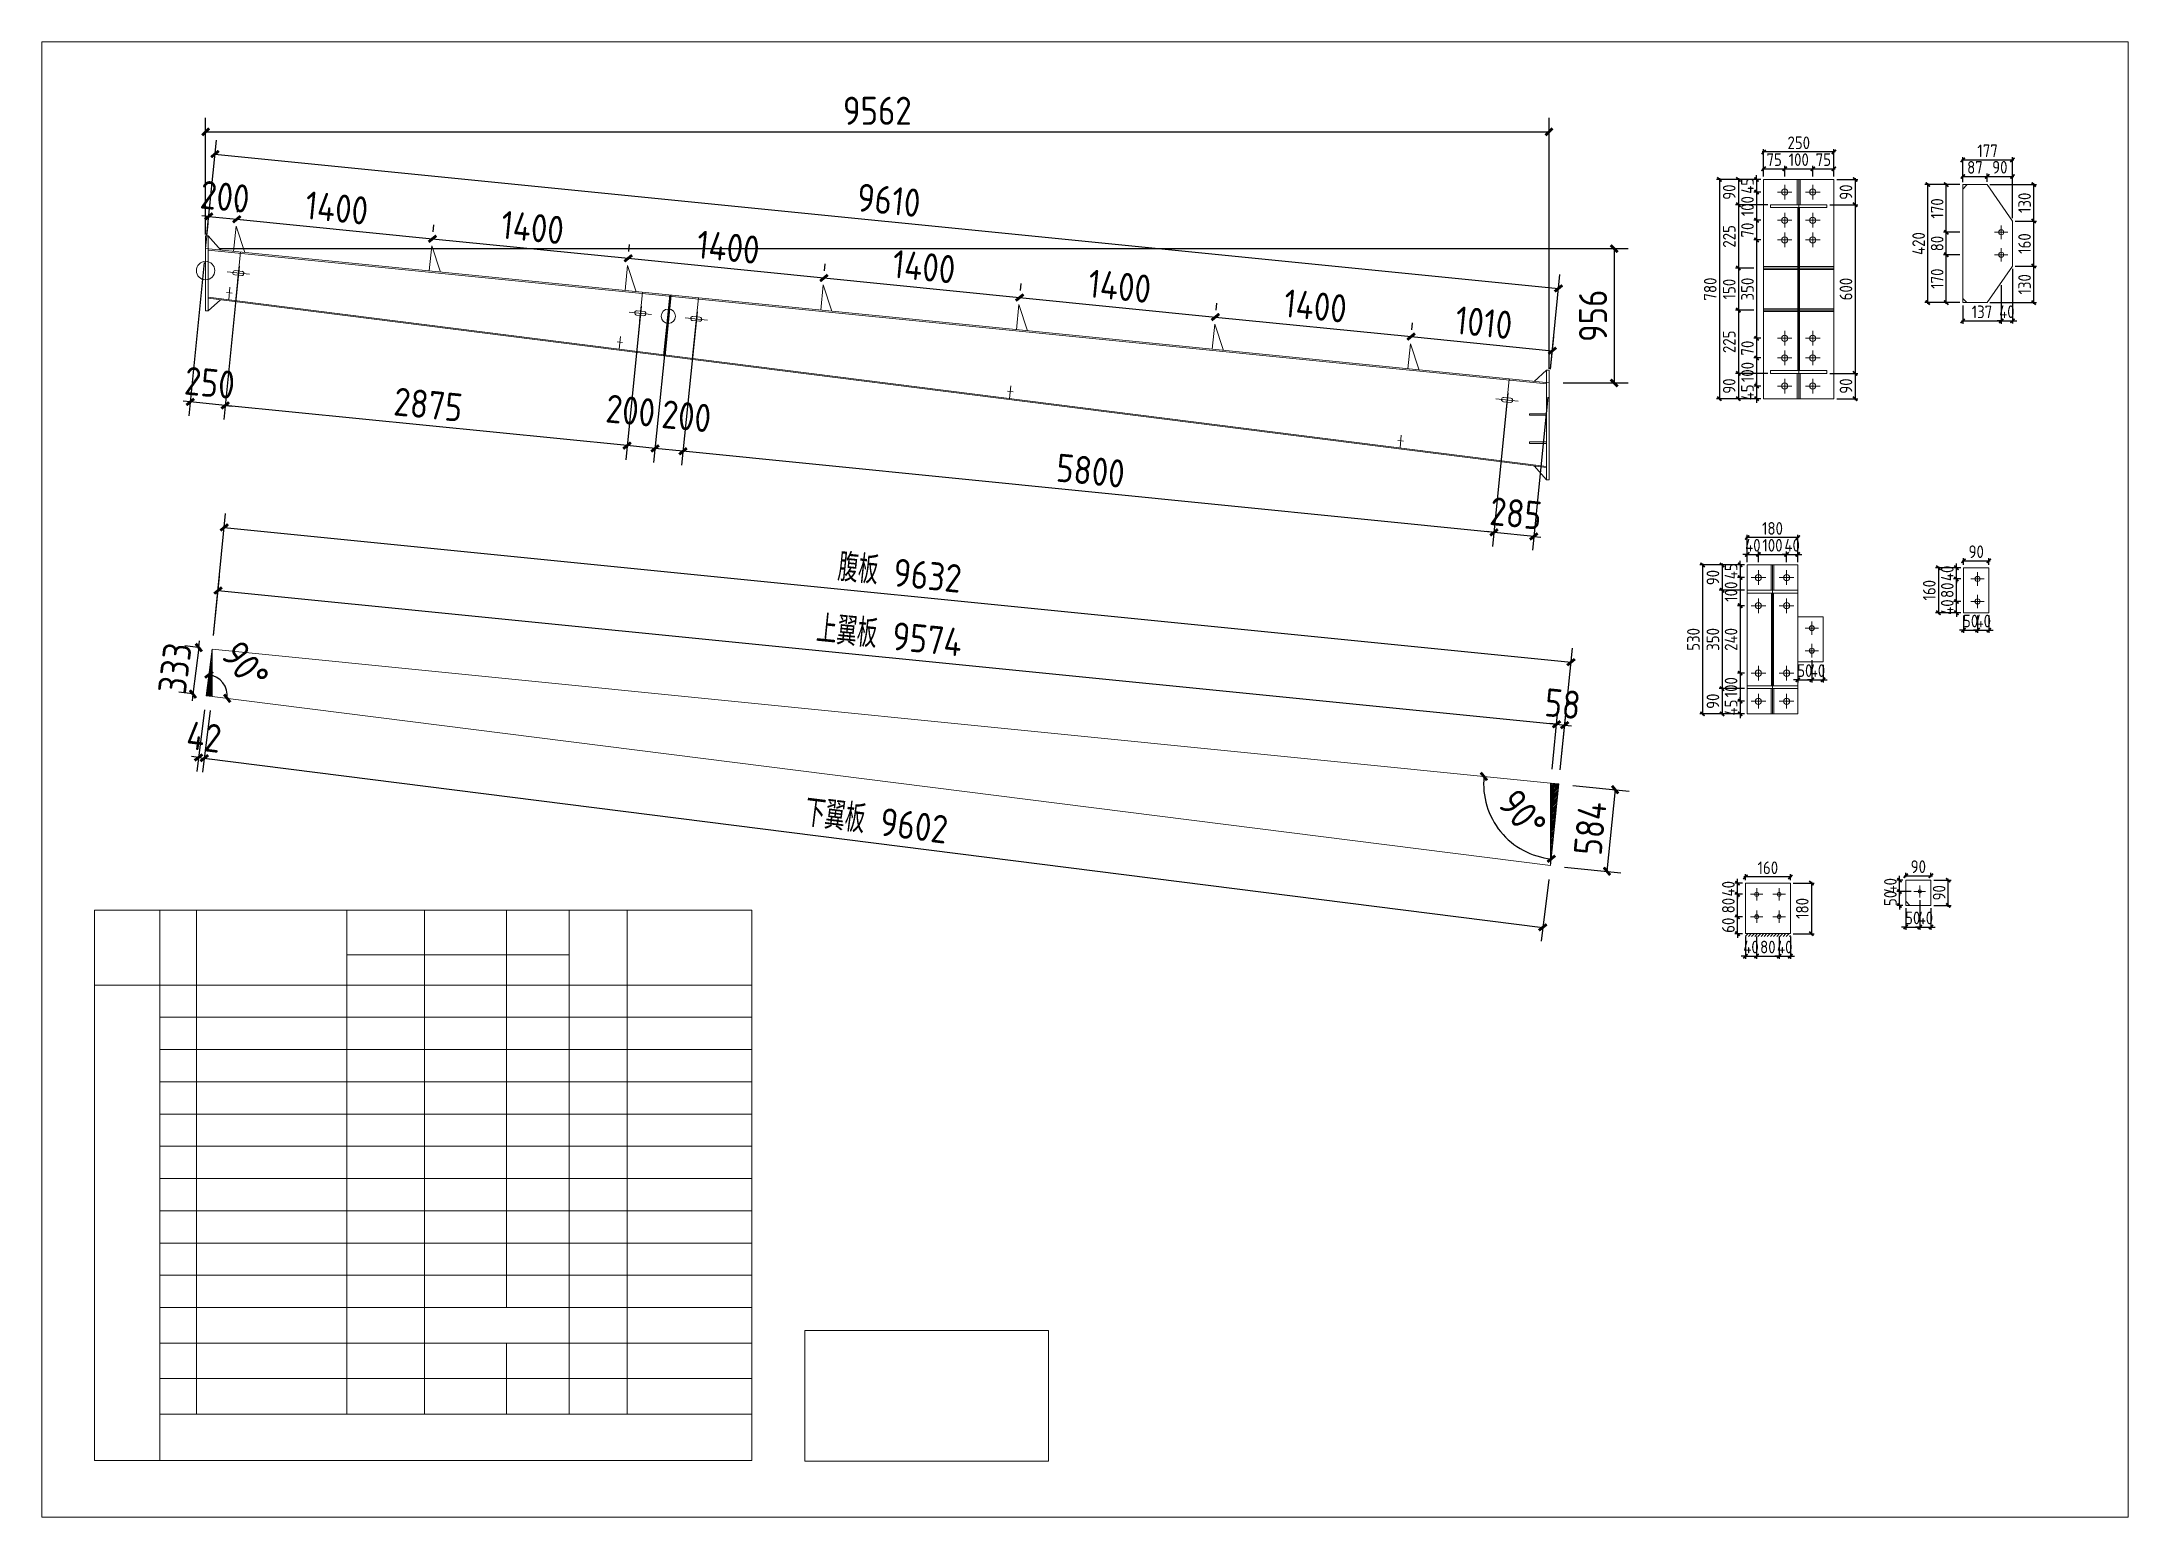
# Model space of a CAD drawing. Extents: x 485428 to 797698, y 56414 to 211814.
# Drawn here: x 748588 to 763438, y 134114 to 144614 of the extents above; entities that cross this region are included whole.
import ezdxf

# ---------------------------------------------------------------- set-up
doc = ezdxf.new("R2010")
doc.units = 0
doc.header["$LTSCALE"] = 1000
doc.header["$MEASUREMENT"] = 0
doc.layers.add('钢架', color=7, linetype='Continuous', lineweight=25)
doc.styles.get("Standard").update_dxf_attribs({"font": 'gbenor.shx', "bigfont": 'gbcbig.shx'})
doc.dimstyles.get("Standard").update_dxf_attribs({"dimscale": 100, "dimtxt": 2, "dimasz": 0.4, "dimexe": 0.5, "dimexo": 1, "dimgap": 0.5, "dimtad": 1, "dimdec": 0, "dimzin": 0, "dimdsep": 46, "dimtxsty": 'Standard', "dimblk": 'ARCHTICK', "dimcen": 0.09, "dimadec": 0, "dimazin": 0, "dimtfac": 1, "dimtdec": 0, "dimtix": 1, "dimtmove": 2, "dimatfit": 3, "dimfxl": 1, "dimtolj": 1, "dimtzin": 0, "dimarcsym": 0})

msp = doc.modelspace()

# ---------------------------------------------------------------- blocks, each defined once
blk = doc.blocks.new('_ArchTick')
at = {"color": 0, "linetype": 'ByBlock', "const_width": 0.4}
blk.add_lwpolyline([(-0.5, -0.5), (0.5, 0.5)], dxfattribs=at)
blk = doc.blocks.new('*D2273')
at = {"color": 3, "lineweight": -2}
for p, q in [((749782, 143421), (749787, 143471)), ((749777, 143371), (749727, 143376)), ((749777, 143371), (749976, 143351)), ((749976, 143351), (750026, 143346)), ((749981, 143401), (749986, 143451))]:
    blk.add_line(p, q, dxfattribs=at)
at = {"layer": 'Defpoints', "color": 0}
for p in [(749772, 143321), (749976, 143351), (749971, 143301)]:
    blk.add_point(p, dxfattribs=at)
at = {"color": 3, "lineweight": -2, "xscale": 50, "yscale": 50, "zscale": 50}
for p, rotation in [((749777, 143371), 354.289406862507), ((749976, 143351), 174.289406862507)]:
    blk.add_blockref('_ArchTick', p, dxfattribs=dict(at, rotation=rotation))
at = {"color": 0, "lineweight": 15, "insert": (749892, 143511), "char_height": 200, "attachment_point": 5, "rotation": 354.2894}
blk.add_mtext('\\A1;200', dxfattribs=at)
blk = doc.blocks.new('*D2274')
at = {"color": 3, "lineweight": -2}
for p, q in [((749976, 143351), (751369, 143212)), ((749981, 143401), (749986, 143451)), ((751374, 143261), (751379, 143312))]:
    blk.add_line(p, q, dxfattribs=at)
at = {"layer": 'Defpoints', "color": 0}
for p in [(749971, 143301), (751364, 143162), (751369, 143212)]:
    blk.add_point(p, dxfattribs=at)
at = {"color": 3, "lineweight": -2, "xscale": 50, "yscale": 50, "zscale": 50}
for p, rotation in [((749976, 143351), 174.2894068625286), ((751369, 143212), 354.2894068625286)]:
    blk.add_blockref('_ArchTick', p, dxfattribs=dict(at, rotation=rotation))
at = {"color": 0, "lineweight": 15, "insert": (750688, 143431), "char_height": 200, "attachment_point": 5, "rotation": 354.2894}
blk.add_mtext('\\A1;1400', dxfattribs=at)
blk = doc.blocks.new('*D2275')
at = {"color": 3, "lineweight": -2}
for p, q in [((751374, 143261), (751379, 143312)), ((751369, 143212), (752762, 143073)), ((752767, 143122), (752772, 143172))]:
    blk.add_line(p, q, dxfattribs=at)
at = {"layer": 'Defpoints', "color": 0}
for p in [(751364, 143162), (752757, 143023), (752762, 143073)]:
    blk.add_point(p, dxfattribs=at)
at = {"color": 3, "lineweight": -2, "xscale": 50, "yscale": 50, "zscale": 50}
for p, rotation in [((751369, 143212), 174.2894068625286), ((752762, 143073), 354.2894068625286)]:
    blk.add_blockref('_ArchTick', p, dxfattribs=dict(at, rotation=rotation))
at = {"color": 0, "lineweight": 15, "insert": (752081, 143292), "char_height": 200, "attachment_point": 5, "rotation": 354.2894}
blk.add_mtext('\\A1;1400', dxfattribs=at)
blk = doc.blocks.new('*D2276')
at = {"color": 3, "lineweight": -2}
for p, q in [((752767, 143122), (752772, 143172)), ((752762, 143073), (754155, 142933)), ((754160, 142983), (754165, 143033))]:
    blk.add_line(p, q, dxfattribs=at)
at = {"layer": 'Defpoints', "color": 0}
for p in [(752757, 143023), (754150, 142883), (754155, 142933)]:
    blk.add_point(p, dxfattribs=at)
at = {"color": 3, "lineweight": -2, "xscale": 50, "yscale": 50, "zscale": 50}
for p, rotation in [((752762, 143073), 174.2894068625286), ((754155, 142933), 354.2894068625286)]:
    blk.add_blockref('_ArchTick', p, dxfattribs=dict(at, rotation=rotation))
at = {"color": 0, "lineweight": 15, "insert": (753474, 143152), "char_height": 200, "attachment_point": 5, "rotation": 354.2894}
blk.add_mtext('\\A1;1400', dxfattribs=at)
blk = doc.blocks.new('*D2277')
at = {"color": 3, "lineweight": -2}
for p, q in [((754160, 142983), (754165, 143033)), ((754155, 142933), (755548, 142794)), ((755553, 142843), (755558, 142894))]:
    blk.add_line(p, q, dxfattribs=at)
at = {"layer": 'Defpoints', "color": 0}
for p in [(754150, 142883), (755543, 142744), (755548, 142794)]:
    blk.add_point(p, dxfattribs=at)
at = {"color": 3, "lineweight": -2, "xscale": 50, "yscale": 50, "zscale": 50}
for p, rotation in [((754155, 142933), 174.2894068625286), ((755548, 142794), 354.2894068625286)]:
    blk.add_blockref('_ArchTick', p, dxfattribs=dict(at, rotation=rotation))
at = {"color": 0, "lineweight": 15, "insert": (754867, 143013), "char_height": 200, "attachment_point": 5, "rotation": 354.2894}
blk.add_mtext('\\A1;1400', dxfattribs=at)
blk = doc.blocks.new('*D2267')
at = {"color": 3, "lineweight": -2}
for p, q in [((755553, 142843), (755558, 142894)), ((755548, 142794), (756941, 142655)), ((756946, 142704), (756951, 142754))]:
    blk.add_line(p, q, dxfattribs=at)
at = {"layer": 'Defpoints', "color": 0}
for p in [(755543, 142744), (756936, 142605), (756941, 142655)]:
    blk.add_point(p, dxfattribs=at)
at = {"color": 3, "lineweight": -2, "xscale": 50, "yscale": 50, "zscale": 50}
for p, rotation in [((755548, 142794), 174.2894068625286), ((756941, 142655), 354.2894068625286)]:
    blk.add_blockref('_ArchTick', p, dxfattribs=dict(at, rotation=rotation))
at = {"color": 0, "lineweight": 15, "insert": (756260, 142874), "char_height": 200, "attachment_point": 5, "rotation": 354.2894}
blk.add_mtext('\\A1;1400', dxfattribs=at)
blk = doc.blocks.new('*D2268')
at = {"color": 3, "lineweight": -2}
for p, q in [((756946, 142704), (756951, 142754)), ((756941, 142655), (758334, 142516)), ((758339, 142565), (758344, 142615))]:
    blk.add_line(p, q, dxfattribs=at)
at = {"layer": 'Defpoints', "color": 0}
for p in [(756936, 142605), (758329, 142465), (758334, 142516)]:
    blk.add_point(p, dxfattribs=at)
at = {"color": 3, "lineweight": -2, "xscale": 50, "yscale": 50, "zscale": 50}
for p, rotation in [((756941, 142655), 174.2894068625286), ((758334, 142516), 354.2894068625286)]:
    blk.add_blockref('_ArchTick', p, dxfattribs=dict(at, rotation=rotation))
at = {"color": 0, "lineweight": 15, "insert": (757653, 142734), "char_height": 200, "attachment_point": 5, "rotation": 354.2894}
blk.add_mtext('\\A1;1400', dxfattribs=at)
blk = doc.blocks.new('*D2269')
at = {"color": 3, "lineweight": -2}
for p, q in [((758339, 142565), (758344, 142615)), ((758334, 142516), (759339, 142415)), ((759326, 142285), (759349, 142515))]:
    blk.add_line(p, q, dxfattribs=at)
at = {"layer": 'Defpoints', "color": 0}
for p in [(758329, 142465), (759339, 142415), (759316, 142186)]:
    blk.add_point(p, dxfattribs=at)
at = {"color": 3, "lineweight": -2, "xscale": 50, "yscale": 50, "zscale": 50}
for p, rotation in [((758334, 142516), 174.2894068625286), ((759339, 142415), 354.2894068625286)]:
    blk.add_blockref('_ArchTick', p, dxfattribs=dict(at, rotation=rotation))
at = {"color": 0, "lineweight": 15, "insert": (758852, 142615), "char_height": 200, "attachment_point": 5, "rotation": 354.2894}
blk.add_mtext('\\A1;1010', dxfattribs=at)
blk = doc.blocks.new('*D2270')
at = {"color": 3, "lineweight": -2}
for p, q in [((749764, 143241), (749831, 143914)), ((749821, 143815), (759383, 142859)), ((759326, 142285), (759393, 142958))]:
    blk.add_line(p, q, dxfattribs=at)
at = {"layer": 'Defpoints', "color": 0}
for p in [(749754, 143142), (759383, 142859), (759316, 142186)]:
    blk.add_point(p, dxfattribs=at)
at = {"color": 3, "lineweight": -2, "xscale": 50, "yscale": 50, "zscale": 50}
for p, rotation in [((749821, 143815), 174.2894068624996), ((759383, 142859), 354.2894068624996)]:
    blk.add_blockref('_ArchTick', p, dxfattribs=dict(at, rotation=rotation))
at = {"color": 0, "lineweight": 15, "insert": (754617, 143486), "char_height": 200, "attachment_point": 5, "rotation": 354.2894}
blk.add_mtext('\\A1;9610', dxfattribs=at)
blk = doc.blocks.new('*D2213')
at = {"color": 3, "lineweight": -2}
for p, q in [((749854, 143142), (759879, 143142)), ((759779, 143142), (759779, 142186)), ((759416, 142186), (759879, 142186))]:
    blk.add_line(p, q, dxfattribs=at)
at = {"layer": 'Defpoints', "color": 0}
for p in [(749754, 143142), (759316, 142186), (759779, 142186)]:
    blk.add_point(p, dxfattribs=at)
at = {"color": 3, "lineweight": -2, "xscale": 50, "yscale": 50, "zscale": 50}
for p, rotation in [((759779, 143142), 90), ((759779, 142186), 270)]:
    blk.add_blockref('_ArchTick', p, dxfattribs=dict(at, rotation=rotation))
at = {"color": 0, "lineweight": 15, "insert": (759629, 142664), "char_height": 200, "attachment_point": 5, "rotation": 90}
blk.add_mtext('\\A1;956', dxfattribs=at)
blk = doc.blocks.new('*D2214')
at = {"color": 3, "lineweight": -2}
for p, q in [((749754, 143242), (749754, 144073)), ((759316, 142286), (759316, 144073)), ((749754, 143973), (759316, 143973))]:
    blk.add_line(p, q, dxfattribs=at)
at = {"layer": 'Defpoints', "color": 0}
for p in [(759316, 143973), (749754, 143142), (759316, 142186)]:
    blk.add_point(p, dxfattribs=at)
at = {"color": 3, "lineweight": -2, "xscale": 50, "yscale": 50, "zscale": 50, "rotation": 180}
blk.add_blockref('_ArchTick', (749754, 143973), dxfattribs=at)
at = {"color": 3, "lineweight": -2, "xscale": 50, "yscale": 50, "zscale": 50}
blk.add_blockref('_ArchTick', (759316, 143973), dxfattribs=at)
at = {"color": 0, "lineweight": 15, "insert": (754535, 144123), "char_height": 200, "attachment_point": 5}
blk.add_mtext('\\A1;9562', dxfattribs=at)
blk = doc.blocks.new('*D2271')
at = {"color": 3, "lineweight": -2}
for p, q in [((759023, 142115), (758914, 141023)), ((759306, 142086), (759197, 140995)), ((758924, 141123), (758874, 141128)), ((759207, 141094), (758924, 141123)), ((759207, 141094), (759257, 141089))]:
    blk.add_line(p, q, dxfattribs=at)
at = {"layer": 'Defpoints', "color": 0}
for p in [(759033, 142214), (759316, 142186), (758924, 141123)]:
    blk.add_point(p, dxfattribs=at)
at = {"color": 3, "lineweight": -2, "xscale": 50, "yscale": 50, "zscale": 50}
for p, rotation in [((758924, 141123), 354.2894068628696), ((759207, 141094), 174.2894068628696)]:
    blk.add_blockref('_ArchTick', p, dxfattribs=dict(at, rotation=rotation))
at = {"color": 0, "lineweight": 15, "insert": (759080, 141258), "char_height": 200, "attachment_point": 5, "rotation": 354.2894}
blk.add_mtext('\\A1;285', dxfattribs=at)
blk = doc.blocks.new('*D2272')
at = {"color": 3, "lineweight": -2}
for p, q in [((753252, 142692), (753142, 141600)), ((759023, 142115), (758914, 141023)), ((758924, 141123), (753152, 141700))]:
    blk.add_line(p, q, dxfattribs=at)
at = {"layer": 'Defpoints', "color": 0}
for p in [(753261, 142791), (759033, 142214), (753152, 141700)]:
    blk.add_point(p, dxfattribs=at)
at = {"color": 3, "lineweight": -2, "xscale": 50, "yscale": 50, "zscale": 50}
for p, rotation in [((753152, 141700), 174.2894068628434), ((758924, 141123), 354.2894068628434)]:
    blk.add_blockref('_ArchTick', p, dxfattribs=dict(at, rotation=rotation))
at = {"color": 0, "lineweight": 15, "insert": (756053, 141561), "char_height": 200, "attachment_point": 5, "rotation": 354.2894}
blk.add_mtext('\\A1;5800', dxfattribs=at)
blk = doc.blocks.new('*D2215')
at = {"color": 3, "lineweight": -2}
for p, q in [((753053, 142712), (752943, 141620)), ((753252, 142692), (753142, 141600)), ((753152, 141700), (752953, 141720))]:
    blk.add_line(p, q, dxfattribs=at)
at = {"layer": 'Defpoints', "color": 0}
for p in [(753062, 142811), (753261, 142791), (752953, 141720)]:
    blk.add_point(p, dxfattribs=at)
at = {"color": 3, "lineweight": -2, "xscale": 50, "yscale": 50, "zscale": 50}
for p, rotation in [((752953, 141720), 174.2894068628434), ((753152, 141700), 354.2894068628434)]:
    blk.add_blockref('_ArchTick', p, dxfattribs=dict(at, rotation=rotation))
at = {"color": 0, "lineweight": 15, "insert": (753177, 141949), "char_height": 200, "attachment_point": 5, "rotation": 354.2894}
blk.add_mtext('\\A1;200', dxfattribs=at)
blk = doc.blocks.new('*D2216')
at = {"color": 3, "lineweight": -2}
for p, q in [((752854, 142732), (752744, 141640)), ((753053, 142712), (752943, 141620)), ((752953, 141720), (752754, 141740))]:
    blk.add_line(p, q, dxfattribs=at)
at = {"layer": 'Defpoints', "color": 0}
for p in [(752863, 142831), (753062, 142811), (752754, 141740)]:
    blk.add_point(p, dxfattribs=at)
at = {"color": 3, "lineweight": -2, "xscale": 50, "yscale": 50, "zscale": 50}
for p, rotation in [((752754, 141740), 174.2894068628434), ((752953, 141720), 354.2894068628434)]:
    blk.add_blockref('_ArchTick', p, dxfattribs=dict(at, rotation=rotation))
at = {"color": 0, "lineweight": 15, "insert": (752779, 141989), "char_height": 200, "attachment_point": 5, "rotation": 354.2894}
blk.add_mtext('\\A1;200', dxfattribs=at)
blk = doc.blocks.new('*D2217')
at = {"color": 3, "lineweight": -2}
for p, q in [((749993, 143018), (749884, 141926)), ((752854, 142732), (752744, 141640)), ((752754, 141740), (749894, 142026))]:
    blk.add_line(p, q, dxfattribs=at)
at = {"layer": 'Defpoints', "color": 0}
for p in [(750003, 143117), (752863, 142831), (749894, 142026)]:
    blk.add_point(p, dxfattribs=at)
at = {"color": 3, "lineweight": -2, "xscale": 50, "yscale": 50, "zscale": 50}
for p, rotation in [((749894, 142026), 174.2894068628434), ((752754, 141740), 354.2894068628434)]:
    blk.add_blockref('_ArchTick', p, dxfattribs=dict(at, rotation=rotation))
at = {"color": 0, "lineweight": 15, "insert": (751339, 142032), "char_height": 200, "attachment_point": 5, "rotation": 354.2894}
blk.add_mtext('\\A1;2875', dxfattribs=at)
blk = doc.blocks.new('*D2218')
at = {"color": 3, "lineweight": -2}
for p, q in [((749744, 143042), (749635, 141951)), ((749993, 143018), (749884, 141926)), ((749645, 142051), (749595, 142056)), ((749894, 142026), (749645, 142051)), ((749894, 142026), (749944, 142021))]:
    blk.add_line(p, q, dxfattribs=at)
at = {"layer": 'Defpoints', "color": 0}
for p in [(749754, 143142), (750003, 143117), (749645, 142051)]:
    blk.add_point(p, dxfattribs=at)
at = {"color": 3, "lineweight": -2, "xscale": 50, "yscale": 50, "zscale": 50}
for p, rotation in [((749645, 142051), 354.2894068628434), ((749894, 142026), 174.2894068628434)]:
    blk.add_blockref('_ArchTick', p, dxfattribs=dict(at, rotation=rotation))
at = {"color": 0, "lineweight": 15, "insert": (749784, 142187), "char_height": 200, "attachment_point": 5, "rotation": 354.2894}
blk.add_mtext('\\A1;250', dxfattribs=at)
blk = doc.blocks.new('*D2219')
at = {"color": 3, "lineweight": -2}
for p, q in [((749811, 140390), (749853, 140809)), ((749843, 140709), (759369, 139757)), ((759337, 139438), (759379, 139856))]:
    blk.add_line(p, q, dxfattribs=at)
at = {"layer": 'Defpoints', "color": 0}
for p in [(749801, 140291), (759369, 139757), (759327, 139338)]:
    blk.add_point(p, dxfattribs=at)
at = {"color": 3, "lineweight": -2, "xscale": 50, "yscale": 50, "zscale": 50}
for p, rotation in [((749843, 140709), 174.2894068625005), ((759369, 139757), 354.2894068625005)]:
    blk.add_blockref('_ArchTick', p, dxfattribs=dict(at, rotation=rotation))
at = {"color": 0, "lineweight": 15, "insert": (754621, 140389), "char_height": 200, "attachment_point": 5, "rotation": 354.2894}
blk.add_mtext('\\A1;上翼板 9574', dxfattribs=at)
blk = doc.blocks.new('*D2220')
at = {"color": 3, "lineweight": -2}
for p, q in [((759369, 139757), (759319, 139762)), ((759337, 139438), (759379, 139856)), ((759369, 139757), (759427, 139751)), ((759395, 139432), (759437, 139850)), ((759427, 139751), (759476, 139746))]:
    blk.add_line(p, q, dxfattribs=at)
at = {"layer": 'Defpoints', "color": 0}
for p in [(759427, 139751), (759327, 139338), (759385, 139332)]:
    blk.add_point(p, dxfattribs=at)
at = {"color": 3, "lineweight": -2, "xscale": 50, "yscale": 50, "zscale": 50}
for p, rotation in [((759369, 139757), 354.2894068625286), ((759427, 139751), 174.2894068625286)]:
    blk.add_blockref('_ArchTick', p, dxfattribs=dict(at, rotation=rotation))
at = {"color": 0, "lineweight": 15, "insert": (759413, 139903), "char_height": 200, "attachment_point": 5, "rotation": 354.2894}
blk.add_mtext('\\A1;58', dxfattribs=at)
blk = doc.blocks.new('*D2221')
at = {"color": 3, "lineweight": -2}
for p, q in [((749746, 139861), (749691, 139422)), ((749788, 139856), (749733, 139417)), ((749704, 139521), (749654, 139527)), ((749704, 139521), (749745, 139516)), ((749745, 139516), (749795, 139510))]:
    blk.add_line(p, q, dxfattribs=at)
at = {"layer": 'Defpoints', "color": 0}
for p in [(749759, 139960), (749801, 139955), (749745, 139516)]:
    blk.add_point(p, dxfattribs=at)
at = {"color": 3, "lineweight": -2, "xscale": 50, "yscale": 50, "zscale": 50}
for p, rotation in [((749704, 139521), 352.7974352009198), ((749745, 139516), 172.7974352009198)]:
    blk.add_blockref('_ArchTick', p, dxfattribs=dict(at, rotation=rotation))
at = {"color": 0, "lineweight": 15, "insert": (749743, 139667), "char_height": 200, "attachment_point": 5, "rotation": 352.7974}
blk.add_mtext('\\A1;42', dxfattribs=at)
blk = doc.blocks.new('*D2222')
at = {"color": 3, "lineweight": -2}
for p, q in [((749788, 139856), (749733, 139417)), ((749745, 139516), (759271, 138312)), ((759314, 138652), (759259, 138213))]:
    blk.add_line(p, q, dxfattribs=at)
at = {"layer": 'Defpoints', "color": 0}
for p in [(749801, 139955), (759327, 138751), (759271, 138312)]:
    blk.add_point(p, dxfattribs=at)
at = {"color": 3, "lineweight": -2, "xscale": 50, "yscale": 50, "zscale": 50}
for p, rotation in [((749745, 139516), 172.7974352009196), ((759271, 138312), 352.7974352009196)]:
    blk.add_blockref('_ArchTick', p, dxfattribs=dict(at, rotation=rotation))
at = {"color": 0, "lineweight": 15, "insert": (754528, 139069), "char_height": 200, "attachment_point": 5, "rotation": 352.7974}
blk.add_mtext('\\A1;下翼板 9602', dxfattribs=at)
blk = doc.blocks.new('*D2187')
at = {"color": 3, "lineweight": -2}
for p, q in [((749811, 140390), (749897, 141257)), ((749887, 141158), (759472, 140199)), ((759395, 139432), (759482, 140299))]:
    blk.add_line(p, q, dxfattribs=at)
at = {"layer": 'Defpoints', "color": 0}
for p in [(749801, 140291), (759472, 140199), (759385, 139332)]:
    blk.add_point(p, dxfattribs=at)
at = {"color": 3, "lineweight": -2, "xscale": 50, "yscale": 50, "zscale": 50}
for p, rotation in [((749887, 141158), 174.2894068625004), ((759472, 140199), 354.2894068625004)]:
    blk.add_blockref('_ArchTick', p, dxfattribs=dict(at, rotation=rotation))
at = {"color": 0, "lineweight": 15, "insert": (754695, 140835), "char_height": 200, "attachment_point": 5, "rotation": 354.2894}
blk.add_mtext('\\A1;腹板 9632', dxfattribs=at)
blk = doc.blocks.new('*D2223')
at = {"color": 0, "lineweight": -2}
blk.add_arc((749759, 139960), 150, 352.7974, 82.7974, dxfattribs=at)
at = {"layer": 'Defpoints', "color": 0}
for p in [(749801, 140291), (749759, 139960), (749801, 139955), (749898, 140019), (759327, 138751)]:
    blk.add_point(p, dxfattribs=at)
at = {"color": 0, "lineweight": -2, "xscale": 50, "yscale": 50, "zscale": 50}
for p, rotation in [((749778, 140110), 172.7974352009438), ((749908, 139942), 262.7974352009396)]:
    blk.add_blockref('_ArchTick', p, dxfattribs=dict(at, rotation=rotation))
at = {"color": 0, "lineweight": 15, "insert": (750036, 140175), "char_height": 200, "attachment_point": 5, "rotation": 307.7974}
blk.add_mtext('\\A1;90°', dxfattribs=at)
blk = doc.blocks.new('*D2224')
at = {"color": 0, "lineweight": -2}
blk.add_arc((759385, 139332), 535, 174.2894, 264.2894, dxfattribs=at)
at = {"layer": 'Defpoints', "color": 0}
for p in [(749801, 140291), (759327, 139338), (759385, 139332), (758897, 139112), (759327, 138751)]:
    blk.add_point(p, dxfattribs=at)
at = {"color": 0, "lineweight": -2, "xscale": 50, "yscale": 50, "zscale": 50}
for p, rotation in [((758852, 139386), 84.28940686250053), ((759332, 138800), 354.289406862494)]:
    blk.add_blockref('_ArchTick', p, dxfattribs=dict(at, rotation=rotation))
at = {"color": 0, "lineweight": 15, "insert": (759126, 139120), "char_height": 200, "attachment_point": 5, "rotation": 309.2894}
blk.add_mtext('\\A1;90°', dxfattribs=at)
blk = doc.blocks.new('*D2240')
at = {"color": 3, "lineweight": -2}
for p, q in [((760833, 143710), (761003, 143710)), ((760843, 143654), (760843, 143730)), ((760993, 143654), (760993, 143730))]:
    blk.add_line(p, q, dxfattribs=at)
at = {"layer": 'Defpoints', "color": 0}
for p in [(760843, 143634), (760993, 143710), (760993, 143634)]:
    blk.add_point(p, dxfattribs=at)
at = {"color": 3, "lineweight": -2, "xscale": 30, "yscale": 30, "zscale": 30, "rotation": 180}
blk.add_blockref('_ArchTick', (760843, 143710), dxfattribs=at)
at = {"color": 3, "lineweight": -2, "xscale": 30, "yscale": 30, "zscale": 30}
blk.add_blockref('_ArchTick', (760993, 143710), dxfattribs=at)
at = {"color": 0, "lineweight": 15, "insert": (760918, 143775), "char_height": 90, "attachment_point": 5}
blk.add_mtext('\\A1;75', dxfattribs=at)
blk = doc.blocks.new('*D2195')
at = {"color": 3, "lineweight": -2}
for p, q in [((760983, 143710), (761203, 143710)), ((760993, 143654), (760993, 143730)), ((761193, 143654), (761193, 143730))]:
    blk.add_line(p, q, dxfattribs=at)
at = {"layer": 'Defpoints', "color": 0}
for p in [(760993, 143634), (761193, 143710), (761193, 143634)]:
    blk.add_point(p, dxfattribs=at)
at = {"color": 3, "lineweight": -2, "xscale": 30, "yscale": 30, "zscale": 30, "rotation": 180}
blk.add_blockref('_ArchTick', (760993, 143710), dxfattribs=at)
at = {"color": 3, "lineweight": -2, "xscale": 30, "yscale": 30, "zscale": 30}
blk.add_blockref('_ArchTick', (761193, 143710), dxfattribs=at)
at = {"color": 0, "lineweight": 15, "insert": (761093, 143775), "char_height": 90, "attachment_point": 5}
blk.add_mtext('\\A1;100', dxfattribs=at)
blk = doc.blocks.new('*D2241')
at = {"color": 3, "lineweight": -2}
for p, q in [((761183, 143710), (761353, 143710)), ((761193, 143654), (761193, 143730)), ((761343, 143654), (761343, 143730))]:
    blk.add_line(p, q, dxfattribs=at)
at = {"layer": 'Defpoints', "color": 0}
for p in [(761193, 143634), (761343, 143710), (761343, 143634)]:
    blk.add_point(p, dxfattribs=at)
at = {"color": 3, "lineweight": -2, "xscale": 30, "yscale": 30, "zscale": 30, "rotation": 180}
blk.add_blockref('_ArchTick', (761193, 143710), dxfattribs=at)
at = {"color": 3, "lineweight": -2, "xscale": 30, "yscale": 30, "zscale": 30}
blk.add_blockref('_ArchTick', (761343, 143710), dxfattribs=at)
at = {"color": 0, "lineweight": 15, "insert": (761268, 143775), "char_height": 90, "attachment_point": 5}
blk.add_mtext('\\A1;75', dxfattribs=at)
blk = doc.blocks.new('*D2196')
at = {"color": 3, "lineweight": -2}
for p, q in [((760823, 143634), (760773, 143634)), ((760793, 143634), (760793, 143664)), ((760793, 143634), (760793, 143544)), ((760823, 143544), (760773, 143544)), ((760793, 143544), (760793, 143514))]:
    blk.add_line(p, q, dxfattribs=at)
at = {"layer": 'Defpoints', "color": 0}
for p in [(760843, 143634), (760793, 143544), (760843, 143544)]:
    blk.add_point(p, dxfattribs=at)
at = {"color": 3, "lineweight": -2, "xscale": 30, "yscale": 30, "zscale": 30}
for p, rotation in [((760793, 143634), 270), ((760793, 143544), 90)]:
    blk.add_blockref('_ArchTick', p, dxfattribs=dict(at, rotation=rotation))
at = {"color": 0, "lineweight": 15, "insert": (760728, 143589), "char_height": 90, "attachment_point": 5, "rotation": 90}
blk.add_mtext('\\A1;45', dxfattribs=at)
blk = doc.blocks.new('*D2197')
at = {"color": 3, "lineweight": -2}
for p, q in [((760823, 143544), (760773, 143544)), ((760793, 143554), (760793, 143334)), ((760823, 143344), (760773, 143344))]:
    blk.add_line(p, q, dxfattribs=at)
at = {"layer": 'Defpoints', "color": 0}
for p in [(760843, 143544), (760793, 143344), (760843, 143344)]:
    blk.add_point(p, dxfattribs=at)
at = {"color": 3, "lineweight": -2, "xscale": 30, "yscale": 30, "zscale": 30}
for p, rotation in [((760793, 143544), 90), ((760793, 143344), 270)]:
    blk.add_blockref('_ArchTick', p, dxfattribs=dict(at, rotation=rotation))
at = {"color": 0, "lineweight": 15, "insert": (760728, 143444), "char_height": 90, "attachment_point": 5, "rotation": 90}
blk.add_mtext('\\A1;100', dxfattribs=at)
blk = doc.blocks.new('*D2198')
at = {"color": 3, "lineweight": -2}
for p, q in [((760823, 143344), (760773, 143344)), ((760793, 143354), (760793, 143194)), ((760823, 143204), (760773, 143204))]:
    blk.add_line(p, q, dxfattribs=at)
at = {"layer": 'Defpoints', "color": 0}
for p in [(760843, 143344), (760793, 143204), (760843, 143204)]:
    blk.add_point(p, dxfattribs=at)
at = {"color": 3, "lineweight": -2, "xscale": 30, "yscale": 30, "zscale": 30}
for p, rotation in [((760793, 143344), 90), ((760793, 143204), 270)]:
    blk.add_blockref('_ArchTick', p, dxfattribs=dict(at, rotation=rotation))
at = {"color": 0, "lineweight": 15, "insert": (760728, 143274), "char_height": 90, "attachment_point": 5, "rotation": 90}
blk.add_mtext('\\A1;70', dxfattribs=at)
blk = doc.blocks.new('*D2199')
at = {"color": 3, "lineweight": -2}
for p, q in [((760823, 143204), (760773, 143204)), ((760793, 143214), (760793, 142494)), ((760823, 142504), (760773, 142504))]:
    blk.add_line(p, q, dxfattribs=at)
at = {"layer": 'Defpoints', "color": 0}
for p in [(760843, 143204), (760793, 142504), (760843, 142504)]:
    blk.add_point(p, dxfattribs=at)
at = {"color": 3, "lineweight": -2, "xscale": 30, "yscale": 30, "zscale": 30}
for p, rotation in [((760793, 143204), 90), ((760793, 142504), 270)]:
    blk.add_blockref('_ArchTick', p, dxfattribs=dict(at, rotation=rotation))
at = {"color": 0, "lineweight": 15, "insert": (760728, 142854), "char_height": 90, "attachment_point": 5, "rotation": 90}
blk.add_mtext('\\A1;350', dxfattribs=at)
blk = doc.blocks.new('*D2200')
at = {"color": 3, "lineweight": -2}
for p, q in [((760823, 142504), (760773, 142504)), ((760793, 142514), (760793, 142354)), ((760823, 142364), (760773, 142364))]:
    blk.add_line(p, q, dxfattribs=at)
at = {"layer": 'Defpoints', "color": 0}
for p in [(760843, 142504), (760793, 142364), (760843, 142364)]:
    blk.add_point(p, dxfattribs=at)
at = {"color": 3, "lineweight": -2, "xscale": 30, "yscale": 30, "zscale": 30}
for p, rotation in [((760793, 142504), 90), ((760793, 142364), 270)]:
    blk.add_blockref('_ArchTick', p, dxfattribs=dict(at, rotation=rotation))
at = {"color": 0, "lineweight": 15, "insert": (760728, 142434), "char_height": 90, "attachment_point": 5, "rotation": 90}
blk.add_mtext('\\A1;70', dxfattribs=at)
blk = doc.blocks.new('*D2201')
at = {"color": 3, "lineweight": -2}
for p, q in [((760823, 142364), (760773, 142364)), ((760793, 142374), (760793, 142154)), ((760823, 142164), (760773, 142164))]:
    blk.add_line(p, q, dxfattribs=at)
at = {"layer": 'Defpoints', "color": 0}
for p in [(760843, 142364), (760793, 142164), (760843, 142164)]:
    blk.add_point(p, dxfattribs=at)
at = {"color": 3, "lineweight": -2, "xscale": 30, "yscale": 30, "zscale": 30}
for p, rotation in [((760793, 142364), 90), ((760793, 142164), 270)]:
    blk.add_blockref('_ArchTick', p, dxfattribs=dict(at, rotation=rotation))
at = {"color": 0, "lineweight": 15, "insert": (760728, 142264), "char_height": 90, "attachment_point": 5, "rotation": 90}
blk.add_mtext('\\A1;100', dxfattribs=at)
blk = doc.blocks.new('*D2242')
at = {"color": 3, "lineweight": -2}
for p, q in [((760823, 142164), (760773, 142164)), ((760793, 142164), (760793, 142194)), ((760793, 142164), (760793, 142074)), ((760823, 142074), (760773, 142074)), ((760793, 142074), (760793, 142044))]:
    blk.add_line(p, q, dxfattribs=at)
at = {"layer": 'Defpoints', "color": 0}
for p in [(760843, 142164), (760793, 142074), (760843, 142074)]:
    blk.add_point(p, dxfattribs=at)
at = {"color": 3, "lineweight": -2, "xscale": 30, "yscale": 30, "zscale": 30}
for p, rotation in [((760793, 142164), 270), ((760793, 142074), 90)]:
    blk.add_blockref('_ArchTick', p, dxfattribs=dict(at, rotation=rotation))
at = {"color": 0, "lineweight": 15, "insert": (760728, 142119), "char_height": 90, "attachment_point": 5, "rotation": 90}
blk.add_mtext('\\A1;45', dxfattribs=at)
blk = doc.blocks.new('*D2243')
at = {"color": 3, "lineweight": -2}
for p, q in [((760823, 143634), (760643, 143634)), ((760663, 143644), (760663, 143444)), ((760873, 143454), (760643, 143454))]:
    blk.add_line(p, q, dxfattribs=at)
at = {"layer": 'Defpoints', "color": 0}
for p in [(760843, 143634), (760663, 143454), (760893, 143454)]:
    blk.add_point(p, dxfattribs=at)
at = {"color": 3, "lineweight": -2, "xscale": 30, "yscale": 30, "zscale": 30}
for p, rotation in [((760663, 143634), 90), ((760663, 143454), 270)]:
    blk.add_blockref('_ArchTick', p, dxfattribs=dict(at, rotation=rotation))
at = {"color": 0, "lineweight": 15, "insert": (760598, 143544), "char_height": 90, "attachment_point": 5, "rotation": 90}
blk.add_mtext('\\A1;90', dxfattribs=at)
blk = doc.blocks.new('*D2244')
at = {"color": 3, "lineweight": -2}
for p, q in [((760873, 143454), (760643, 143454)), ((760663, 143464), (760663, 142994)), ((760773, 143004), (760643, 143004))]:
    blk.add_line(p, q, dxfattribs=at)
at = {"layer": 'Defpoints', "color": 0}
for p in [(760893, 143454), (760663, 143004), (760793, 143004)]:
    blk.add_point(p, dxfattribs=at)
at = {"color": 3, "lineweight": -2, "xscale": 30, "yscale": 30, "zscale": 30}
for p, rotation in [((760663, 143454), 90), ((760663, 143004), 270)]:
    blk.add_blockref('_ArchTick', p, dxfattribs=dict(at, rotation=rotation))
at = {"color": 0, "lineweight": 15, "insert": (760598, 143229), "char_height": 90, "attachment_point": 5, "rotation": 90}
blk.add_mtext('\\A1;225', dxfattribs=at)
blk = doc.blocks.new('*D2202')
at = {"color": 3, "lineweight": -2}
for p, q in [((760663, 143014), (760663, 142694)), ((760773, 143004), (760643, 143004)), ((760773, 142704), (760643, 142704))]:
    blk.add_line(p, q, dxfattribs=at)
at = {"layer": 'Defpoints', "color": 0}
for p in [(760793, 143004), (760663, 142704), (760793, 142704)]:
    blk.add_point(p, dxfattribs=at)
at = {"color": 3, "lineweight": -2, "xscale": 30, "yscale": 30, "zscale": 30}
for p, rotation in [((760663, 143004), 90), ((760663, 142704), 270)]:
    blk.add_blockref('_ArchTick', p, dxfattribs=dict(at, rotation=rotation))
at = {"color": 0, "lineweight": 15, "insert": (760598, 142854), "char_height": 90, "attachment_point": 5, "rotation": 90}
blk.add_mtext('\\A1;150', dxfattribs=at)
blk = doc.blocks.new('*D2245')
at = {"color": 3, "lineweight": -2}
for p, q in [((760663, 142714), (760663, 142244)), ((760773, 142704), (760643, 142704)), ((760873, 142254), (760643, 142254))]:
    blk.add_line(p, q, dxfattribs=at)
at = {"layer": 'Defpoints', "color": 0}
for p in [(760793, 142704), (760663, 142254), (760893, 142254)]:
    blk.add_point(p, dxfattribs=at)
at = {"color": 3, "lineweight": -2, "xscale": 30, "yscale": 30, "zscale": 30}
for p, rotation in [((760663, 142704), 90), ((760663, 142254), 270)]:
    blk.add_blockref('_ArchTick', p, dxfattribs=dict(at, rotation=rotation))
at = {"color": 0, "lineweight": 15, "insert": (760598, 142479), "char_height": 90, "attachment_point": 5, "rotation": 90}
blk.add_mtext('\\A1;225', dxfattribs=at)
blk = doc.blocks.new('*D2246')
at = {"color": 3, "lineweight": -2}
for p, q in [((760663, 142264), (760663, 142064)), ((760873, 142254), (760643, 142254)), ((760823, 142074), (760643, 142074))]:
    blk.add_line(p, q, dxfattribs=at)
at = {"layer": 'Defpoints', "color": 0}
for p in [(760893, 142254), (760663, 142074), (760843, 142074)]:
    blk.add_point(p, dxfattribs=at)
at = {"color": 3, "lineweight": -2, "xscale": 30, "yscale": 30, "zscale": 30}
for p, rotation in [((760663, 142254), 90), ((760663, 142074), 270)]:
    blk.add_blockref('_ArchTick', p, dxfattribs=dict(at, rotation=rotation))
at = {"color": 0, "lineweight": 15, "insert": (760598, 142164), "char_height": 90, "attachment_point": 5, "rotation": 90}
blk.add_mtext('\\A1;90', dxfattribs=at)
blk = doc.blocks.new('*D2247')
at = {"color": 3, "lineweight": -2}
for p, q in [((760823, 143634), (760508, 143634)), ((760528, 143644), (760528, 142064)), ((760823, 142074), (760508, 142074))]:
    blk.add_line(p, q, dxfattribs=at)
at = {"layer": 'Defpoints', "color": 0}
for p in [(760843, 143634), (760528, 142074), (760843, 142074)]:
    blk.add_point(p, dxfattribs=at)
at = {"color": 3, "lineweight": -2, "xscale": 30, "yscale": 30, "zscale": 30}
for p, rotation in [((760528, 143634), 90), ((760528, 142074), 270)]:
    blk.add_blockref('_ArchTick', p, dxfattribs=dict(at, rotation=rotation))
at = {"color": 0, "lineweight": 15, "insert": (760463, 142854), "char_height": 90, "attachment_point": 5, "rotation": 90}
blk.add_mtext('\\A1;780', dxfattribs=at)
blk = doc.blocks.new('*D2248')
at = {"color": 3, "lineweight": -2}
for p, q in [((761353, 143830), (760833, 143830)), ((760843, 143654), (760843, 143850)), ((761343, 143654), (761343, 143850))]:
    blk.add_line(p, q, dxfattribs=at)
at = {"layer": 'Defpoints', "color": 0}
for p in [(760843, 143830), (760843, 143634), (761343, 143634)]:
    blk.add_point(p, dxfattribs=at)
at = {"color": 3, "lineweight": -2, "xscale": 30, "yscale": 30, "zscale": 30, "rotation": 180}
blk.add_blockref('_ArchTick', (760843, 143830), dxfattribs=at)
at = {"color": 3, "lineweight": -2, "xscale": 30, "yscale": 30, "zscale": 30}
blk.add_blockref('_ArchTick', (761343, 143830), dxfattribs=at)
at = {"color": 0, "lineweight": 15, "insert": (761093, 143895), "char_height": 90, "attachment_point": 5}
blk.add_mtext('\\A1;250', dxfattribs=at)
blk = doc.blocks.new('*D2203')
at = {"color": 3, "lineweight": -2}
for p, q in [((762240, 143098), (762123, 143098)), ((762143, 142748), (762143, 143108)), ((762240, 142758), (762123, 142758))]:
    blk.add_line(p, q, dxfattribs=at)
at = {"layer": 'Defpoints', "color": 0}
for p in [(762143, 143098), (762260, 143098), (762260, 142758)]:
    blk.add_point(p, dxfattribs=at)
at = {"color": 3, "lineweight": -2, "xscale": 30, "yscale": 30, "zscale": 30}
for p, rotation in [((762143, 143098), 90), ((762143, 142758), 270)]:
    blk.add_blockref('_ArchTick', p, dxfattribs=dict(at, rotation=rotation))
at = {"color": 0, "lineweight": 15, "insert": (762078, 142928), "char_height": 90, "attachment_point": 5, "rotation": 90}
blk.add_mtext('\\A1;170', dxfattribs=at)
blk = doc.blocks.new('*D2204')
at = {"color": 3, "lineweight": -2}
for p, q in [((762240, 143258), (762123, 143258)), ((762143, 143088), (762143, 143268)), ((762240, 143098), (762123, 143098))]:
    blk.add_line(p, q, dxfattribs=at)
at = {"layer": 'Defpoints', "color": 0}
for p in [(762143, 143258), (762260, 143258), (762260, 143098)]:
    blk.add_point(p, dxfattribs=at)
at = {"color": 3, "lineweight": -2, "xscale": 30, "yscale": 30, "zscale": 30}
for p, rotation in [((762143, 143258), 90), ((762143, 143098), 270)]:
    blk.add_blockref('_ArchTick', p, dxfattribs=dict(at, rotation=rotation))
at = {"color": 0, "lineweight": 15, "insert": (762078, 143178), "char_height": 90, "attachment_point": 5, "rotation": 90}
blk.add_mtext('\\A1;80', dxfattribs=at)
blk = doc.blocks.new('*D2205')
at = {"color": 3, "lineweight": -2}
for p, q in [((762143, 143248), (762143, 143608)), ((762240, 143598), (762123, 143598)), ((762240, 143258), (762123, 143258))]:
    blk.add_line(p, q, dxfattribs=at)
at = {"layer": 'Defpoints', "color": 0}
for p in [(762143, 143598), (762260, 143598), (762260, 143258)]:
    blk.add_point(p, dxfattribs=at)
at = {"color": 3, "lineweight": -2, "xscale": 30, "yscale": 30, "zscale": 30}
for p, rotation in [((762143, 143598), 90), ((762143, 143258), 270)]:
    blk.add_blockref('_ArchTick', p, dxfattribs=dict(at, rotation=rotation))
at = {"color": 0, "lineweight": 15, "insert": (762078, 143428), "char_height": 90, "attachment_point": 5, "rotation": 90}
blk.add_mtext('\\A1;170', dxfattribs=at)
blk = doc.blocks.new('*D2249')
at = {"color": 3, "lineweight": -2}
for p, q in [((762250, 143655), (762444, 143655)), ((762260, 143616), (762260, 143675)), ((762434, 143618), (762434, 143675))]:
    blk.add_line(p, q, dxfattribs=at)
at = {"layer": 'Defpoints', "color": 0}
for p in [(762434, 143655), (762260, 143596), (762434, 143598)]:
    blk.add_point(p, dxfattribs=at)
at = {"color": 3, "lineweight": -2, "xscale": 30, "yscale": 30, "zscale": 30, "rotation": 180}
blk.add_blockref('_ArchTick', (762260, 143655), dxfattribs=at)
at = {"color": 3, "lineweight": -2, "xscale": 30, "yscale": 30, "zscale": 30}
blk.add_blockref('_ArchTick', (762434, 143655), dxfattribs=at)
at = {"color": 0, "lineweight": 15, "insert": (762347, 143720), "char_height": 90, "attachment_point": 5}
blk.add_mtext('\\A1;87', dxfattribs=at)
blk = doc.blocks.new('*D2250')
at = {"color": 3, "lineweight": -2}
for p, q in [((762424, 143656), (762624, 143656)), ((762434, 143618), (762434, 143676)), ((762614, 143358), (762614, 143676))]:
    blk.add_line(p, q, dxfattribs=at)
at = {"layer": 'Defpoints', "color": 0}
for p in [(762614, 143656), (762434, 143598), (762614, 143338)]:
    blk.add_point(p, dxfattribs=at)
at = {"color": 3, "lineweight": -2, "xscale": 30, "yscale": 30, "zscale": 30, "rotation": 180}
blk.add_blockref('_ArchTick', (762434, 143656), dxfattribs=at)
at = {"color": 3, "lineweight": -2, "xscale": 30, "yscale": 30, "zscale": 30}
blk.add_blockref('_ArchTick', (762614, 143656), dxfattribs=at)
at = {"color": 0, "lineweight": 15, "insert": (762524, 143721), "char_height": 90, "attachment_point": 5}
blk.add_mtext('\\A1;90', dxfattribs=at)
blk = doc.blocks.new('*D2206')
at = {"color": 3, "lineweight": -2}
for p, q in [((762534, 142883), (762534, 142607)), ((762260, 142738), (762260, 142607)), ((762250, 142627), (762544, 142627))]:
    blk.add_line(p, q, dxfattribs=at)
at = {"layer": 'Defpoints', "color": 0}
for p in [(762534, 142903), (762260, 142758), (762534, 142627)]:
    blk.add_point(p, dxfattribs=at)
at = {"color": 3, "lineweight": -2, "xscale": 30, "yscale": 30, "zscale": 30, "rotation": 180}
blk.add_blockref('_ArchTick', (762260, 142627), dxfattribs=at)
at = {"color": 3, "lineweight": -2, "xscale": 30, "yscale": 30, "zscale": 30}
blk.add_blockref('_ArchTick', (762534, 142627), dxfattribs=at)
at = {"color": 0, "lineweight": 15, "insert": (762397, 142692), "char_height": 90, "attachment_point": 5}
blk.add_mtext('\\A1;137', dxfattribs=at)
blk = doc.blocks.new('*D2251')
at = {"color": 3, "lineweight": -2}
for p, q in [((762534, 142883), (762534, 142608)), ((762614, 142998), (762614, 142608)), ((762534, 142628), (762504, 142628)), ((762534, 142628), (762614, 142628)), ((762614, 142628), (762644, 142628))]:
    blk.add_line(p, q, dxfattribs=at)
at = {"layer": 'Defpoints', "color": 0}
for p in [(762614, 143018), (762534, 142903), (762614, 142628)]:
    blk.add_point(p, dxfattribs=at)
at = {"color": 3, "lineweight": -2, "xscale": 30, "yscale": 30, "zscale": 30}
blk.add_blockref('_ArchTick', (762534, 142628), dxfattribs=at)
at = {"color": 3, "lineweight": -2, "xscale": 30, "yscale": 30, "zscale": 30, "rotation": 180}
blk.add_blockref('_ArchTick', (762614, 142628), dxfattribs=at)
at = {"color": 0, "lineweight": 15, "insert": (762574, 142693), "char_height": 90, "attachment_point": 5}
blk.add_mtext('\\A1;40', dxfattribs=at)
blk = doc.blocks.new('*D2252')
at = {"color": 3, "lineweight": -2}
for p, q in [((762250, 143773), (762624, 143773)), ((762260, 143616), (762260, 143793)), ((762614, 143358), (762614, 143793))]:
    blk.add_line(p, q, dxfattribs=at)
at = {"layer": 'Defpoints', "color": 0}
for p in [(762614, 143773), (762260, 143596), (762614, 143338)]:
    blk.add_point(p, dxfattribs=at)
at = {"color": 3, "lineweight": -2, "xscale": 30, "yscale": 30, "zscale": 30, "rotation": 180}
blk.add_blockref('_ArchTick', (762260, 143773), dxfattribs=at)
at = {"color": 3, "lineweight": -2, "xscale": 30, "yscale": 30, "zscale": 30}
blk.add_blockref('_ArchTick', (762614, 143773), dxfattribs=at)
at = {"color": 0, "lineweight": 15, "insert": (762437, 143838), "char_height": 90, "attachment_point": 5}
blk.add_mtext('\\A1;177', dxfattribs=at)
blk = doc.blocks.new('*D2253')
at = {"color": 3, "lineweight": -2}
for p, q in [((762011, 142748), (762011, 143608)), ((762240, 143598), (761991, 143598)), ((762240, 142758), (761991, 142758))]:
    blk.add_line(p, q, dxfattribs=at)
at = {"layer": 'Defpoints', "color": 0}
for p in [(762011, 143598), (762260, 143598), (762260, 142758)]:
    blk.add_point(p, dxfattribs=at)
at = {"color": 3, "lineweight": -2, "xscale": 30, "yscale": 30, "zscale": 30}
for p, rotation in [((762011, 143598), 90), ((762011, 142758), 270)]:
    blk.add_blockref('_ArchTick', p, dxfattribs=dict(at, rotation=rotation))
at = {"color": 0, "lineweight": 15, "insert": (761946, 143178), "char_height": 90, "attachment_point": 5, "rotation": 90}
blk.add_mtext('\\A1;420', dxfattribs=at)
blk = doc.blocks.new('*D2254')
at = {"color": 3, "lineweight": -2}
for p, q in [((762634, 143018), (762785, 143018)), ((762765, 142748), (762765, 143028)), ((762454, 142758), (762785, 142758))]:
    blk.add_line(p, q, dxfattribs=at)
at = {"layer": 'Defpoints', "color": 0}
for p in [(762614, 143018), (762765, 143018), (762434, 142758)]:
    blk.add_point(p, dxfattribs=at)
at = {"color": 3, "lineweight": -2, "xscale": 30, "yscale": 30, "zscale": 30}
for p, rotation in [((762765, 143018), 90), ((762765, 142758), 270)]:
    blk.add_blockref('_ArchTick', p, dxfattribs=dict(at, rotation=rotation))
at = {"color": 0, "lineweight": 15, "insert": (762700, 142888), "char_height": 90, "attachment_point": 5, "rotation": 90}
blk.add_mtext('\\A1;130', dxfattribs=at)
blk = doc.blocks.new('*D2255')
at = {"color": 3, "lineweight": -2}
for p, q in [((762634, 143338), (762785, 143338)), ((762765, 143008), (762765, 143348)), ((762634, 143018), (762785, 143018))]:
    blk.add_line(p, q, dxfattribs=at)
at = {"layer": 'Defpoints', "color": 0}
for p in [(762614, 143338), (762765, 143338), (762614, 143018)]:
    blk.add_point(p, dxfattribs=at)
at = {"color": 3, "lineweight": -2, "xscale": 30, "yscale": 30, "zscale": 30}
for p, rotation in [((762765, 143338), 90), ((762765, 143018), 270)]:
    blk.add_blockref('_ArchTick', p, dxfattribs=dict(at, rotation=rotation))
at = {"color": 0, "lineweight": 15, "insert": (762700, 143178), "char_height": 90, "attachment_point": 5, "rotation": 90}
blk.add_mtext('\\A1;160', dxfattribs=at)
blk = doc.blocks.new('*D2207')
at = {"color": 3, "lineweight": -2}
for p, q in [((762765, 143328), (762765, 143608)), ((762454, 143598), (762785, 143598)), ((762634, 143338), (762785, 143338))]:
    blk.add_line(p, q, dxfattribs=at)
at = {"layer": 'Defpoints', "color": 0}
for p in [(762434, 143598), (762765, 143598), (762614, 143338)]:
    blk.add_point(p, dxfattribs=at)
at = {"color": 3, "lineweight": -2, "xscale": 30, "yscale": 30, "zscale": 30}
for p, rotation in [((762765, 143598), 90), ((762765, 143338), 270)]:
    blk.add_blockref('_ArchTick', p, dxfattribs=dict(at, rotation=rotation))
at = {"color": 0, "lineweight": 15, "insert": (762700, 143468), "char_height": 90, "attachment_point": 5, "rotation": 90}
blk.add_mtext('\\A1;130', dxfattribs=at)
blk = doc.blocks.new('*D2225')
at = {"color": 3, "lineweight": -2}
for p, q in [((760726, 140966), (760696, 140966)), ((760726, 140911), (760726, 140986)), ((760726, 140966), (760806, 140966)), ((760806, 140911), (760806, 140986)), ((760806, 140966), (760836, 140966))]:
    blk.add_line(p, q, dxfattribs=at)
at = {"layer": 'Defpoints', "color": 0}
for p in [(760806, 140966), (760726, 140891), (760806, 140891)]:
    blk.add_point(p, dxfattribs=at)
at = {"color": 3, "lineweight": -2, "xscale": 30, "yscale": 30, "zscale": 30}
blk.add_blockref('_ArchTick', (760726, 140966), dxfattribs=at)
at = {"color": 3, "lineweight": -2, "xscale": 30, "yscale": 30, "zscale": 30, "rotation": 180}
blk.add_blockref('_ArchTick', (760806, 140966), dxfattribs=at)
at = {"color": 0, "lineweight": 15, "insert": (760766, 141031), "char_height": 90, "attachment_point": 5}
blk.add_mtext('\\A1;40', dxfattribs=at)
blk = doc.blocks.new('*D2188')
at = {"color": 3, "lineweight": -2}
for p, q in [((760796, 140966), (761016, 140966)), ((760806, 140911), (760806, 140986)), ((761006, 140911), (761006, 140986))]:
    blk.add_line(p, q, dxfattribs=at)
at = {"layer": 'Defpoints', "color": 0}
for p in [(761006, 140966), (760806, 140891), (761006, 140891)]:
    blk.add_point(p, dxfattribs=at)
at = {"color": 3, "lineweight": -2, "xscale": 30, "yscale": 30, "zscale": 30, "rotation": 180}
blk.add_blockref('_ArchTick', (760806, 140966), dxfattribs=at)
at = {"color": 3, "lineweight": -2, "xscale": 30, "yscale": 30, "zscale": 30}
blk.add_blockref('_ArchTick', (761006, 140966), dxfattribs=at)
at = {"color": 0, "lineweight": 15, "insert": (760906, 141031), "char_height": 90, "attachment_point": 5}
blk.add_mtext('\\A1;100', dxfattribs=at)
blk = doc.blocks.new('*D2226')
at = {"color": 3, "lineweight": -2}
for p, q in [((761006, 140966), (760976, 140966)), ((761006, 140911), (761006, 140986)), ((761006, 140966), (761086, 140966)), ((761086, 140911), (761086, 140986)), ((761086, 140966), (761116, 140966))]:
    blk.add_line(p, q, dxfattribs=at)
at = {"layer": 'Defpoints', "color": 0}
for p in [(761086, 140966), (761006, 140891), (761086, 140891)]:
    blk.add_point(p, dxfattribs=at)
at = {"color": 3, "lineweight": -2, "xscale": 30, "yscale": 30, "zscale": 30}
blk.add_blockref('_ArchTick', (761006, 140966), dxfattribs=at)
at = {"color": 3, "lineweight": -2, "xscale": 30, "yscale": 30, "zscale": 30, "rotation": 180}
blk.add_blockref('_ArchTick', (761086, 140966), dxfattribs=at)
at = {"color": 0, "lineweight": 15, "insert": (761046, 141031), "char_height": 90, "attachment_point": 5}
blk.add_mtext('\\A1;40', dxfattribs=at)
blk = doc.blocks.new('*D2189')
at = {"color": 3, "lineweight": -2}
for p, q in [((760706, 140891), (760656, 140891)), ((760706, 140801), (760656, 140801)), ((760676, 140891), (760676, 140921)), ((760676, 140891), (760676, 140801)), ((760676, 140801), (760676, 140771))]:
    blk.add_line(p, q, dxfattribs=at)
at = {"layer": 'Defpoints', "color": 0}
for p in [(760676, 140801), (760726, 140891), (760726, 140801)]:
    blk.add_point(p, dxfattribs=at)
at = {"color": 3, "lineweight": -2, "xscale": 30, "yscale": 30, "zscale": 30}
for p, rotation in [((760676, 140891), 270), ((760676, 140801), 90)]:
    blk.add_blockref('_ArchTick', p, dxfattribs=dict(at, rotation=rotation))
at = {"color": 0, "lineweight": 15, "insert": (760611, 140846), "char_height": 90, "attachment_point": 5, "rotation": 90}
blk.add_mtext('\\A1;45', dxfattribs=at)
blk = doc.blocks.new('*D2190')
at = {"color": 3, "lineweight": -2}
for p, q in [((760706, 140801), (760656, 140801)), ((760676, 140811), (760676, 140591)), ((760706, 140601), (760656, 140601))]:
    blk.add_line(p, q, dxfattribs=at)
at = {"layer": 'Defpoints', "color": 0}
for p in [(760726, 140801), (760676, 140601), (760726, 140601)]:
    blk.add_point(p, dxfattribs=at)
at = {"color": 3, "lineweight": -2, "xscale": 30, "yscale": 30, "zscale": 30}
for p, rotation in [((760676, 140801), 90), ((760676, 140601), 270)]:
    blk.add_blockref('_ArchTick', p, dxfattribs=dict(at, rotation=rotation))
at = {"color": 0, "lineweight": 15, "insert": (760611, 140701), "char_height": 90, "attachment_point": 5, "rotation": 90}
blk.add_mtext('\\A1;100', dxfattribs=at)
blk = doc.blocks.new('*D2191')
at = {"color": 3, "lineweight": -2}
for p, q in [((760706, 140601), (760656, 140601)), ((760676, 140611), (760676, 140111)), ((760706, 140121), (760656, 140121))]:
    blk.add_line(p, q, dxfattribs=at)
at = {"layer": 'Defpoints', "color": 0}
for p in [(760726, 140601), (760676, 140121), (760726, 140121)]:
    blk.add_point(p, dxfattribs=at)
at = {"color": 3, "lineweight": -2, "xscale": 30, "yscale": 30, "zscale": 30}
for p, rotation in [((760676, 140601), 90), ((760676, 140121), 270)]:
    blk.add_blockref('_ArchTick', p, dxfattribs=dict(at, rotation=rotation))
at = {"color": 0, "lineweight": 15, "insert": (760611, 140361), "char_height": 90, "attachment_point": 5, "rotation": 90}
blk.add_mtext('\\A1;240', dxfattribs=at)
blk = doc.blocks.new('*D2192')
at = {"color": 3, "lineweight": -2}
for p, q in [((760706, 140121), (760656, 140121)), ((760676, 140131), (760676, 139911)), ((760706, 139921), (760656, 139921))]:
    blk.add_line(p, q, dxfattribs=at)
at = {"layer": 'Defpoints', "color": 0}
for p in [(760726, 140121), (760676, 139921), (760726, 139921)]:
    blk.add_point(p, dxfattribs=at)
at = {"color": 3, "lineweight": -2, "xscale": 30, "yscale": 30, "zscale": 30}
for p, rotation in [((760676, 140121), 90), ((760676, 139921), 270)]:
    blk.add_blockref('_ArchTick', p, dxfattribs=dict(at, rotation=rotation))
at = {"color": 0, "lineweight": 15, "insert": (760611, 140021), "char_height": 90, "attachment_point": 5, "rotation": 90}
blk.add_mtext('\\A1;100', dxfattribs=at)
blk = doc.blocks.new('*D2227')
at = {"color": 3, "lineweight": -2}
for p, q in [((760706, 139921), (760656, 139921)), ((760676, 139921), (760676, 139951)), ((760676, 139921), (760676, 139831)), ((760706, 139831), (760656, 139831)), ((760676, 139831), (760676, 139801))]:
    blk.add_line(p, q, dxfattribs=at)
at = {"layer": 'Defpoints', "color": 0}
for p in [(760726, 139921), (760676, 139831), (760726, 139831)]:
    blk.add_point(p, dxfattribs=at)
at = {"color": 3, "lineweight": -2, "xscale": 30, "yscale": 30, "zscale": 30}
for p, rotation in [((760676, 139921), 270), ((760676, 139831), 90)]:
    blk.add_blockref('_ArchTick', p, dxfattribs=dict(at, rotation=rotation))
at = {"color": 0, "lineweight": 15, "insert": (760611, 139876), "char_height": 90, "attachment_point": 5, "rotation": 90}
blk.add_mtext('\\A1;45', dxfattribs=at)
blk = doc.blocks.new('*D2228')
at = {"color": 3, "lineweight": -2}
for p, q in [((760706, 140891), (760527, 140891)), ((760547, 140901), (760547, 140701)), ((760706, 140711), (760527, 140711))]:
    blk.add_line(p, q, dxfattribs=at)
at = {"layer": 'Defpoints', "color": 0}
for p in [(760726, 140891), (760547, 140711), (760726, 140711)]:
    blk.add_point(p, dxfattribs=at)
at = {"color": 3, "lineweight": -2, "xscale": 30, "yscale": 30, "zscale": 30}
for p, rotation in [((760547, 140891), 90), ((760547, 140711), 270)]:
    blk.add_blockref('_ArchTick', p, dxfattribs=dict(at, rotation=rotation))
at = {"color": 0, "lineweight": 15, "insert": (760482, 140801), "char_height": 90, "attachment_point": 5, "rotation": 90}
blk.add_mtext('\\A1;90', dxfattribs=at)
blk = doc.blocks.new('*D2229')
at = {"color": 3, "lineweight": -2}
for p, q in [((760706, 140711), (760527, 140711)), ((760547, 140721), (760547, 140001)), ((760706, 140011), (760527, 140011))]:
    blk.add_line(p, q, dxfattribs=at)
at = {"layer": 'Defpoints', "color": 0}
for p in [(760726, 140711), (760547, 140011), (760726, 140011)]:
    blk.add_point(p, dxfattribs=at)
at = {"color": 3, "lineweight": -2, "xscale": 30, "yscale": 30, "zscale": 30}
for p, rotation in [((760547, 140711), 90), ((760547, 140011), 270)]:
    blk.add_blockref('_ArchTick', p, dxfattribs=dict(at, rotation=rotation))
at = {"color": 0, "lineweight": 15, "insert": (760482, 140361), "char_height": 90, "attachment_point": 5, "rotation": 90}
blk.add_mtext('\\A1;350', dxfattribs=at)
blk = doc.blocks.new('*D2230')
at = {"color": 3, "lineweight": -2}
for p, q in [((760706, 140011), (760527, 140011)), ((760547, 140021), (760547, 139821)), ((760706, 139831), (760527, 139831))]:
    blk.add_line(p, q, dxfattribs=at)
at = {"layer": 'Defpoints', "color": 0}
for p in [(760726, 140011), (760547, 139831), (760726, 139831)]:
    blk.add_point(p, dxfattribs=at)
at = {"color": 3, "lineweight": -2, "xscale": 30, "yscale": 30, "zscale": 30}
for p, rotation in [((760547, 140011), 90), ((760547, 139831), 270)]:
    blk.add_blockref('_ArchTick', p, dxfattribs=dict(at, rotation=rotation))
at = {"color": 0, "lineweight": 15, "insert": (760482, 139921), "char_height": 90, "attachment_point": 5, "rotation": 90}
blk.add_mtext('\\A1;90', dxfattribs=at)
blk = doc.blocks.new('*D2231')
at = {"color": 3, "lineweight": -2}
for p, q in [((760706, 140891), (760388, 140891)), ((760408, 140901), (760408, 139821)), ((760706, 139831), (760388, 139831))]:
    blk.add_line(p, q, dxfattribs=at)
at = {"layer": 'Defpoints', "color": 0}
for p in [(760726, 140891), (760408, 139831), (760726, 139831)]:
    blk.add_point(p, dxfattribs=at)
at = {"color": 3, "lineweight": -2, "xscale": 30, "yscale": 30, "zscale": 30}
for p, rotation in [((760408, 140891), 90), ((760408, 139831), 270)]:
    blk.add_blockref('_ArchTick', p, dxfattribs=dict(at, rotation=rotation))
at = {"color": 0, "lineweight": 15, "insert": (760343, 140361), "char_height": 90, "attachment_point": 5, "rotation": 90}
blk.add_mtext('\\A1;530', dxfattribs=at)
blk = doc.blocks.new('*D2232')
at = {"color": 3, "lineweight": -2}
for p, q in [((761096, 141086), (760716, 141086)), ((760726, 140911), (760726, 141106)), ((761086, 140911), (761086, 141106))]:
    blk.add_line(p, q, dxfattribs=at)
at = {"layer": 'Defpoints', "color": 0}
for p in [(760726, 141086), (760726, 140891), (761086, 140891)]:
    blk.add_point(p, dxfattribs=at)
at = {"color": 3, "lineweight": -2, "xscale": 30, "yscale": 30, "zscale": 30, "rotation": 180}
blk.add_blockref('_ArchTick', (760726, 141086), dxfattribs=at)
at = {"color": 3, "lineweight": -2, "xscale": 30, "yscale": 30, "zscale": 30}
blk.add_blockref('_ArchTick', (761086, 141086), dxfattribs=at)
at = {"color": 0, "lineweight": 15, "insert": (760906, 141151), "char_height": 90, "attachment_point": 5}
blk.add_mtext('\\A1;180', dxfattribs=at)
blk = doc.blocks.new('*D2233')
at = {"color": 3, "lineweight": -2}
for p, q in [((762246, 140631), (762195, 140631)), ((762215, 140631), (762215, 140661)), ((762215, 140551), (762215, 140631)), ((762246, 140551), (762195, 140551)), ((762215, 140551), (762215, 140521))]:
    blk.add_line(p, q, dxfattribs=at)
at = {"layer": 'Defpoints', "color": 0}
for p in [(762215, 140631), (762266, 140631), (762266, 140551)]:
    blk.add_point(p, dxfattribs=at)
at = {"color": 3, "lineweight": -2, "xscale": 30, "yscale": 30, "zscale": 30}
for p, rotation in [((762215, 140631), 270), ((762215, 140551), 90)]:
    blk.add_blockref('_ArchTick', p, dxfattribs=dict(at, rotation=rotation))
at = {"color": 0, "lineweight": 15, "insert": (762150, 140591), "char_height": 90, "attachment_point": 5, "rotation": 90}
blk.add_mtext('\\A1;40', dxfattribs=at)
blk = doc.blocks.new('*D2193')
at = {"color": 3, "lineweight": -2}
for p, q in [((762246, 140791), (762195, 140791)), ((762215, 140621), (762215, 140801)), ((762246, 140631), (762195, 140631))]:
    blk.add_line(p, q, dxfattribs=at)
at = {"layer": 'Defpoints', "color": 0}
for p in [(762215, 140791), (762266, 140791), (762266, 140631)]:
    blk.add_point(p, dxfattribs=at)
at = {"color": 3, "lineweight": -2, "xscale": 30, "yscale": 30, "zscale": 30}
for p, rotation in [((762215, 140791), 90), ((762215, 140631), 270)]:
    blk.add_blockref('_ArchTick', p, dxfattribs=dict(at, rotation=rotation))
at = {"color": 0, "lineweight": 15, "insert": (762150, 140711), "char_height": 90, "attachment_point": 5, "rotation": 90}
blk.add_mtext('\\A1;80', dxfattribs=at)
blk = doc.blocks.new('*D2234')
at = {"color": 3, "lineweight": -2}
for p, q in [((762246, 140871), (762195, 140871)), ((762246, 140791), (762195, 140791)), ((762215, 140871), (762215, 140901)), ((762215, 140791), (762215, 140871)), ((762215, 140791), (762215, 140761))]:
    blk.add_line(p, q, dxfattribs=at)
at = {"layer": 'Defpoints', "color": 0}
for p in [(762215, 140871), (762266, 140871), (762266, 140791)]:
    blk.add_point(p, dxfattribs=at)
at = {"color": 3, "lineweight": -2, "xscale": 30, "yscale": 30, "zscale": 30}
for p, rotation in [((762215, 140871), 270), ((762215, 140791), 90)]:
    blk.add_blockref('_ArchTick', p, dxfattribs=dict(at, rotation=rotation))
at = {"color": 0, "lineweight": 15, "insert": (762150, 140831), "char_height": 90, "attachment_point": 5, "rotation": 90}
blk.add_mtext('\\A1;40', dxfattribs=at)
blk = doc.blocks.new('*D2194')
at = {"color": 3, "lineweight": -2}
for p, q in [((762266, 140531), (762266, 140407)), ((762366, 140531), (762366, 140407)), ((762266, 140427), (762236, 140427)), ((762266, 140427), (762366, 140427)), ((762366, 140427), (762396, 140427))]:
    blk.add_line(p, q, dxfattribs=at)
at = {"layer": 'Defpoints', "color": 0}
for p in [(762266, 140551), (762366, 140551), (762366, 140427)]:
    blk.add_point(p, dxfattribs=at)
at = {"color": 3, "lineweight": -2, "xscale": 30, "yscale": 30, "zscale": 30}
blk.add_blockref('_ArchTick', (762266, 140427), dxfattribs=at)
at = {"color": 3, "lineweight": -2, "xscale": 30, "yscale": 30, "zscale": 30, "rotation": 180}
blk.add_blockref('_ArchTick', (762366, 140427), dxfattribs=at)
at = {"color": 0, "lineweight": 15, "insert": (762316, 140492), "char_height": 90, "attachment_point": 5}
blk.add_mtext('\\A1;50', dxfattribs=at)
blk = doc.blocks.new('*D2235')
at = {"color": 3, "lineweight": -2}
for p, q in [((762366, 140531), (762366, 140407)), ((762446, 140531), (762446, 140407)), ((762366, 140427), (762336, 140427)), ((762366, 140427), (762446, 140427)), ((762446, 140427), (762476, 140427))]:
    blk.add_line(p, q, dxfattribs=at)
at = {"layer": 'Defpoints', "color": 0}
for p in [(762366, 140551), (762446, 140551), (762446, 140427)]:
    blk.add_point(p, dxfattribs=at)
at = {"color": 3, "lineweight": -2, "xscale": 30, "yscale": 30, "zscale": 30}
blk.add_blockref('_ArchTick', (762366, 140427), dxfattribs=at)
at = {"color": 3, "lineweight": -2, "xscale": 30, "yscale": 30, "zscale": 30, "rotation": 180}
blk.add_blockref('_ArchTick', (762446, 140427), dxfattribs=at)
at = {"color": 0, "lineweight": 15, "insert": (762406, 140492), "char_height": 90, "attachment_point": 5}
blk.add_mtext('\\A1;40', dxfattribs=at)
blk = doc.blocks.new('*D2236')
at = {"color": 3, "lineweight": -2}
for p, q in [((762246, 140871), (762067, 140871)), ((762087, 140881), (762087, 140541)), ((762246, 140551), (762067, 140551))]:
    blk.add_line(p, q, dxfattribs=at)
at = {"layer": 'Defpoints', "color": 0}
for p in [(762266, 140871), (762087, 140551), (762266, 140551)]:
    blk.add_point(p, dxfattribs=at)
at = {"color": 3, "lineweight": -2, "xscale": 30, "yscale": 30, "zscale": 30}
for p, rotation in [((762087, 140871), 90), ((762087, 140551), 270)]:
    blk.add_blockref('_ArchTick', p, dxfattribs=dict(at, rotation=rotation))
at = {"color": 0, "lineweight": 15, "insert": (762022, 140711), "char_height": 90, "attachment_point": 5, "rotation": 90}
blk.add_mtext('\\A1;160', dxfattribs=at)
blk = doc.blocks.new('*D2237')
at = {"color": 3, "lineweight": -2}
for p, q in [((762266, 140891), (762266, 140940)), ((762446, 140891), (762446, 140940)), ((762256, 140920), (762456, 140920))]:
    blk.add_line(p, q, dxfattribs=at)
at = {"layer": 'Defpoints', "color": 0}
for p in [(762266, 140871), (762446, 140920), (762446, 140871)]:
    blk.add_point(p, dxfattribs=at)
at = {"color": 3, "lineweight": -2, "xscale": 30, "yscale": 30, "zscale": 30, "rotation": 180}
blk.add_blockref('_ArchTick', (762266, 140920), dxfattribs=at)
at = {"color": 3, "lineweight": -2, "xscale": 30, "yscale": 30, "zscale": 30}
blk.add_blockref('_ArchTick', (762446, 140920), dxfattribs=at)
at = {"color": 0, "lineweight": 15, "insert": (762356, 140985), "char_height": 90, "attachment_point": 5}
blk.add_mtext('\\A1;90', dxfattribs=at)
blk = doc.blocks.new('*D2238')
at = {"color": 3, "lineweight": -2}
for p, q in [((761186, 140213), (761186, 140054)), ((761086, 140074), (761056, 140074)), ((761086, 140181), (761086, 140054)), ((761086, 140074), (761186, 140074)), ((761186, 140074), (761216, 140074))]:
    blk.add_line(p, q, dxfattribs=at)
at = {"layer": 'Defpoints', "color": 0}
for p in [(761086, 140201), (761186, 140233), (761186, 140074)]:
    blk.add_point(p, dxfattribs=at)
at = {"color": 3, "lineweight": -2, "xscale": 30, "yscale": 30, "zscale": 30}
blk.add_blockref('_ArchTick', (761086, 140074), dxfattribs=at)
at = {"color": 3, "lineweight": -2, "xscale": 30, "yscale": 30, "zscale": 30, "rotation": 180}
blk.add_blockref('_ArchTick', (761186, 140074), dxfattribs=at)
at = {"color": 0, "lineweight": 15, "insert": (761136, 140139), "char_height": 90, "attachment_point": 5}
blk.add_mtext('\\A1;50', dxfattribs=at)
blk = doc.blocks.new('*D2239')
at = {"color": 3, "lineweight": -2}
for p, q in [((761186, 140213), (761186, 140054)), ((761186, 140074), (761156, 140074)), ((761186, 140074), (761266, 140074)), ((761266, 140181), (761266, 140054)), ((761266, 140074), (761296, 140074))]:
    blk.add_line(p, q, dxfattribs=at)
at = {"layer": 'Defpoints', "color": 0}
for p in [(761186, 140233), (761266, 140201), (761266, 140074)]:
    blk.add_point(p, dxfattribs=at)
at = {"color": 3, "lineweight": -2, "xscale": 30, "yscale": 30, "zscale": 30}
blk.add_blockref('_ArchTick', (761186, 140074), dxfattribs=at)
at = {"color": 3, "lineweight": -2, "xscale": 30, "yscale": 30, "zscale": 30, "rotation": 180}
blk.add_blockref('_ArchTick', (761266, 140074), dxfattribs=at)
at = {"color": 0, "lineweight": 15, "insert": (761226, 140139), "char_height": 90, "attachment_point": 5}
blk.add_mtext('\\A1;40', dxfattribs=at)
blk = doc.blocks.new('*D2256')
at = {"color": 3, "lineweight": -2}
for p, q in [((760713, 138107), (760683, 138107)), ((760713, 138247), (760713, 138087)), ((760713, 138107), (760793, 138107)), ((760793, 138247), (760793, 138087)), ((760793, 138107), (760823, 138107))]:
    blk.add_line(p, q, dxfattribs=at)
at = {"layer": 'Defpoints', "color": 0}
for p in [(760713, 138267), (760793, 138267), (760793, 138107)]:
    blk.add_point(p, dxfattribs=at)
at = {"color": 3, "lineweight": -2, "xscale": 30, "yscale": 30, "zscale": 30}
blk.add_blockref('_ArchTick', (760713, 138107), dxfattribs=at)
at = {"color": 3, "lineweight": -2, "xscale": 30, "yscale": 30, "zscale": 30, "rotation": 180}
blk.add_blockref('_ArchTick', (760793, 138107), dxfattribs=at)
at = {"color": 0, "lineweight": 15, "insert": (760753, 138172), "char_height": 90, "attachment_point": 5}
blk.add_mtext('\\A1;40', dxfattribs=at)
blk = doc.blocks.new('*D2208')
at = {"color": 3, "lineweight": -2}
for p, q in [((760783, 138107), (760963, 138107)), ((760793, 138247), (760793, 138087)), ((760953, 138247), (760953, 138087))]:
    blk.add_line(p, q, dxfattribs=at)
at = {"layer": 'Defpoints', "color": 0}
for p in [(760793, 138267), (760953, 138267), (760953, 138107)]:
    blk.add_point(p, dxfattribs=at)
at = {"color": 3, "lineweight": -2, "xscale": 30, "yscale": 30, "zscale": 30, "rotation": 180}
blk.add_blockref('_ArchTick', (760793, 138107), dxfattribs=at)
at = {"color": 3, "lineweight": -2, "xscale": 30, "yscale": 30, "zscale": 30}
blk.add_blockref('_ArchTick', (760953, 138107), dxfattribs=at)
at = {"color": 0, "lineweight": 15, "insert": (760873, 138172), "char_height": 90, "attachment_point": 5}
blk.add_mtext('\\A1;80', dxfattribs=at)
blk = doc.blocks.new('*D2209')
at = {"color": 3, "lineweight": -2}
for p, q in [((760953, 138107), (760923, 138107)), ((760953, 138247), (760953, 138087)), ((760953, 138107), (761033, 138107)), ((761033, 138247), (761033, 138087)), ((761033, 138107), (761063, 138107))]:
    blk.add_line(p, q, dxfattribs=at)
at = {"layer": 'Defpoints', "color": 0}
for p in [(760953, 138267), (761033, 138267), (761033, 138107)]:
    blk.add_point(p, dxfattribs=at)
at = {"color": 3, "lineweight": -2, "xscale": 30, "yscale": 30, "zscale": 30}
blk.add_blockref('_ArchTick', (760953, 138107), dxfattribs=at)
at = {"color": 3, "lineweight": -2, "xscale": 30, "yscale": 30, "zscale": 30, "rotation": 180}
blk.add_blockref('_ArchTick', (761033, 138107), dxfattribs=at)
at = {"color": 0, "lineweight": 15, "insert": (760993, 138172), "char_height": 90, "attachment_point": 5}
blk.add_mtext('\\A1;40', dxfattribs=at)
blk = doc.blocks.new('*D2210')
at = {"color": 3, "lineweight": -2}
for p, q in [((760657, 138387), (760657, 138417)), ((760693, 138387), (760637, 138387)), ((760693, 138267), (760637, 138267)), ((760657, 138267), (760657, 138387)), ((760657, 138267), (760657, 138237))]:
    blk.add_line(p, q, dxfattribs=at)
at = {"layer": 'Defpoints', "color": 0}
for p in [(760657, 138387), (760713, 138387), (760713, 138267)]:
    blk.add_point(p, dxfattribs=at)
at = {"color": 3, "lineweight": -2, "xscale": 30, "yscale": 30, "zscale": 30}
for p, rotation in [((760657, 138387), 270), ((760657, 138267), 90)]:
    blk.add_blockref('_ArchTick', p, dxfattribs=dict(at, rotation=rotation))
at = {"color": 0, "lineweight": 15, "insert": (760592, 138327), "char_height": 90, "attachment_point": 5, "rotation": 90}
blk.add_mtext('\\A1;60', dxfattribs=at)
blk = doc.blocks.new('*D2211')
at = {"color": 3, "lineweight": -2}
for p, q in [((760657, 138377), (760657, 138557)), ((760693, 138547), (760637, 138547)), ((760693, 138387), (760637, 138387))]:
    blk.add_line(p, q, dxfattribs=at)
at = {"layer": 'Defpoints', "color": 0}
for p in [(760657, 138547), (760713, 138547), (760713, 138387)]:
    blk.add_point(p, dxfattribs=at)
at = {"color": 3, "lineweight": -2, "xscale": 30, "yscale": 30, "zscale": 30}
for p, rotation in [((760657, 138547), 90), ((760657, 138387), 270)]:
    blk.add_blockref('_ArchTick', p, dxfattribs=dict(at, rotation=rotation))
at = {"color": 0, "lineweight": 15, "insert": (760592, 138467), "char_height": 90, "attachment_point": 5, "rotation": 90}
blk.add_mtext('\\A1;80', dxfattribs=at)
blk = doc.blocks.new('*D2257')
at = {"color": 3, "lineweight": -2}
for p, q in [((760693, 138627), (760637, 138627)), ((760657, 138627), (760657, 138657)), ((760657, 138547), (760657, 138627)), ((760693, 138547), (760637, 138547)), ((760657, 138547), (760657, 138517))]:
    blk.add_line(p, q, dxfattribs=at)
at = {"layer": 'Defpoints', "color": 0}
for p in [(760657, 138627), (760713, 138627), (760713, 138547)]:
    blk.add_point(p, dxfattribs=at)
at = {"color": 3, "lineweight": -2, "xscale": 30, "yscale": 30, "zscale": 30}
for p, rotation in [((760657, 138627), 270), ((760657, 138547), 90)]:
    blk.add_blockref('_ArchTick', p, dxfattribs=dict(at, rotation=rotation))
at = {"color": 0, "lineweight": 15, "insert": (760592, 138587), "char_height": 90, "attachment_point": 5, "rotation": 90}
blk.add_mtext('\\A1;40', dxfattribs=at)
blk = doc.blocks.new('*D2258')
at = {"color": 3, "lineweight": -2}
for p, q in [((761043, 138671), (760703, 138671)), ((760713, 138647), (760713, 138691)), ((761033, 138647), (761033, 138691))]:
    blk.add_line(p, q, dxfattribs=at)
at = {"layer": 'Defpoints', "color": 0}
for p in [(760713, 138671), (760713, 138627), (761033, 138627)]:
    blk.add_point(p, dxfattribs=at)
at = {"color": 3, "lineweight": -2, "xscale": 30, "yscale": 30, "zscale": 30, "rotation": 180}
blk.add_blockref('_ArchTick', (760713, 138671), dxfattribs=at)
at = {"color": 3, "lineweight": -2, "xscale": 30, "yscale": 30, "zscale": 30}
blk.add_blockref('_ArchTick', (761033, 138671), dxfattribs=at)
at = {"color": 0, "lineweight": 15, "insert": (760873, 138736), "char_height": 90, "attachment_point": 5}
blk.add_mtext('\\A1;160', dxfattribs=at)
blk = doc.blocks.new('*D2212')
at = {"color": 3, "lineweight": -2}
for p, q in [((761053, 138627), (761203, 138627)), ((761183, 138637), (761183, 138257)), ((761053, 138267), (761203, 138267))]:
    blk.add_line(p, q, dxfattribs=at)
at = {"layer": 'Defpoints', "color": 0}
for p in [(761033, 138627), (761033, 138267), (761183, 138267)]:
    blk.add_point(p, dxfattribs=at)
at = {"color": 3, "lineweight": -2, "xscale": 30, "yscale": 30, "zscale": 30}
for p, rotation in [((761183, 138627), 90), ((761183, 138267), 270)]:
    blk.add_blockref('_ArchTick', p, dxfattribs=dict(at, rotation=rotation))
at = {"color": 0, "lineweight": 15, "insert": (761118, 138447), "char_height": 90, "attachment_point": 5, "rotation": 90}
blk.add_mtext('\\A1;180', dxfattribs=at)
blk = doc.blocks.new('*D2259')
at = {"color": 3, "lineweight": -2}
for p, q in [((761854, 138448), (761854, 138294)), ((761954, 138506), (761954, 138294)), ((761854, 138314), (761824, 138314)), ((761854, 138314), (761954, 138314)), ((761954, 138314), (761984, 138314))]:
    blk.add_line(p, q, dxfattribs=at)
at = {"layer": 'Defpoints', "color": 0}
for p in [(761854, 138468), (761954, 138526), (761954, 138314)]:
    blk.add_point(p, dxfattribs=at)
at = {"color": 3, "lineweight": -2, "xscale": 30, "yscale": 30, "zscale": 30}
blk.add_blockref('_ArchTick', (761854, 138314), dxfattribs=at)
at = {"color": 3, "lineweight": -2, "xscale": 30, "yscale": 30, "zscale": 30, "rotation": 180}
blk.add_blockref('_ArchTick', (761954, 138314), dxfattribs=at)
at = {"color": 0, "lineweight": 15, "insert": (761904, 138379), "char_height": 90, "attachment_point": 5}
blk.add_mtext('\\A1;50', dxfattribs=at)
blk = doc.blocks.new('*D2260')
at = {"color": 3, "lineweight": -2}
for p, q in [((761954, 138506), (761954, 138294)), ((762034, 138448), (762034, 138294)), ((761954, 138314), (761924, 138314)), ((761954, 138314), (762034, 138314)), ((762034, 138314), (762064, 138314))]:
    blk.add_line(p, q, dxfattribs=at)
at = {"layer": 'Defpoints', "color": 0}
for p in [(761954, 138526), (762034, 138468), (762034, 138314)]:
    blk.add_point(p, dxfattribs=at)
at = {"color": 3, "lineweight": -2, "xscale": 30, "yscale": 30, "zscale": 30}
blk.add_blockref('_ArchTick', (761954, 138314), dxfattribs=at)
at = {"color": 3, "lineweight": -2, "xscale": 30, "yscale": 30, "zscale": 30, "rotation": 180}
blk.add_blockref('_ArchTick', (762034, 138314), dxfattribs=at)
at = {"color": 0, "lineweight": 15, "insert": (761994, 138379), "char_height": 90, "attachment_point": 5}
blk.add_mtext('\\A1;40', dxfattribs=at)
blk = doc.blocks.new('*D2261')
at = {"color": 3, "lineweight": -2}
for p, q in [((761892, 138568), (761790, 138568)), ((761810, 138568), (761810, 138598)), ((761810, 138468), (761810, 138568)), ((761834, 138468), (761790, 138468)), ((761810, 138468), (761810, 138438))]:
    blk.add_line(p, q, dxfattribs=at)
at = {"layer": 'Defpoints', "color": 0}
for p in [(761810, 138568), (761912, 138568), (761854, 138468)]:
    blk.add_point(p, dxfattribs=at)
at = {"color": 3, "lineweight": -2, "xscale": 30, "yscale": 30, "zscale": 30}
for p, rotation in [((761810, 138568), 270), ((761810, 138468), 90)]:
    blk.add_blockref('_ArchTick', p, dxfattribs=dict(at, rotation=rotation))
at = {"color": 0, "lineweight": 15, "insert": (761745, 138518), "char_height": 90, "attachment_point": 5, "rotation": 90}
blk.add_mtext('\\A1;50', dxfattribs=at)
blk = doc.blocks.new('*D2262')
at = {"color": 3, "lineweight": -2}
for p, q in [((761834, 138648), (761790, 138648)), ((761892, 138568), (761790, 138568)), ((761810, 138648), (761810, 138678)), ((761810, 138568), (761810, 138648)), ((761810, 138568), (761810, 138538))]:
    blk.add_line(p, q, dxfattribs=at)
at = {"layer": 'Defpoints', "color": 0}
for p in [(761810, 138648), (761854, 138648), (761912, 138568)]:
    blk.add_point(p, dxfattribs=at)
at = {"color": 3, "lineweight": -2, "xscale": 30, "yscale": 30, "zscale": 30}
for p, rotation in [((761810, 138648), 270), ((761810, 138568), 90)]:
    blk.add_blockref('_ArchTick', p, dxfattribs=dict(at, rotation=rotation))
at = {"color": 0, "lineweight": 15, "insert": (761745, 138608), "char_height": 90, "attachment_point": 5, "rotation": 90}
blk.add_mtext('\\A1;40', dxfattribs=at)
blk = doc.blocks.new('*D2263')
at = {"color": 3, "lineweight": -2}
for p, q in [((761844, 138679), (762044, 138679)), ((761854, 138668), (761854, 138699)), ((762034, 138668), (762034, 138699))]:
    blk.add_line(p, q, dxfattribs=at)
at = {"layer": 'Defpoints', "color": 0}
for p in [(761854, 138648), (762034, 138679), (762034, 138648)]:
    blk.add_point(p, dxfattribs=at)
at = {"color": 3, "lineweight": -2, "xscale": 30, "yscale": 30, "zscale": 30, "rotation": 180}
blk.add_blockref('_ArchTick', (761854, 138679), dxfattribs=at)
at = {"color": 3, "lineweight": -2, "xscale": 30, "yscale": 30, "zscale": 30}
blk.add_blockref('_ArchTick', (762034, 138679), dxfattribs=at)
at = {"color": 0, "lineweight": 15, "insert": (761944, 138744), "char_height": 90, "attachment_point": 5}
blk.add_mtext('\\A1;90', dxfattribs=at)
blk = doc.blocks.new('*D2264')
at = {"color": 3, "lineweight": -2}
for p, q in [((762054, 138648), (762177, 138648)), ((762157, 138458), (762157, 138658)), ((762054, 138468), (762177, 138468))]:
    blk.add_line(p, q, dxfattribs=at)
at = {"layer": 'Defpoints', "color": 0}
for p in [(762034, 138648), (762157, 138648), (762034, 138468)]:
    blk.add_point(p, dxfattribs=at)
at = {"color": 3, "lineweight": -2, "xscale": 30, "yscale": 30, "zscale": 30}
for p, rotation in [((762157, 138648), 90), ((762157, 138468), 270)]:
    blk.add_blockref('_ArchTick', p, dxfattribs=dict(at, rotation=rotation))
at = {"color": 0, "lineweight": 15, "insert": (762092, 138558), "char_height": 90, "attachment_point": 5, "rotation": 90}
blk.add_mtext('\\A1;90', dxfattribs=at)
blk = doc.blocks.new('*D2265')
at = {"color": 3, "lineweight": -2}
for p, q in [((749706, 140303), (749712, 140352)), ((749702, 140303), (749606, 140315)), ((749706, 140303), (749664, 139972)), ((749660, 139973), (749565, 139985)), ((749664, 139972), (749658, 139923))]:
    blk.add_line(p, q, dxfattribs=at)
at = {"layer": 'Defpoints', "color": 0}
for p in [(749801, 140291), (749664, 139972), (749759, 139960)]:
    blk.add_point(p, dxfattribs=at)
at = {"color": 3, "lineweight": -2, "xscale": 50, "yscale": 50, "zscale": 50}
for p, rotation in [((749706, 140303), 262.7974352009195), ((749664, 139972), 82.79743520091951)]:
    blk.add_blockref('_ArchTick', p, dxfattribs=dict(at, rotation=rotation))
at = {"color": 0, "lineweight": 15, "insert": (749536, 140156), "char_height": 200, "attachment_point": 5, "rotation": 82.7974}
blk.add_mtext('\\A1;333', dxfattribs=at)
blk = doc.blocks.new('*D2266')
at = {"color": 3, "lineweight": -2}
for p, q in [((759484, 139322), (759885, 139282)), ((759786, 139292), (759728, 138711)), ((759426, 138741), (759827, 138701))]:
    blk.add_line(p, q, dxfattribs=at)
at = {"layer": 'Defpoints', "color": 0}
for p in [(759385, 139332), (759327, 138751), (759728, 138711)]:
    blk.add_point(p, dxfattribs=at)
at = {"color": 3, "lineweight": -2, "xscale": 50, "yscale": 50, "zscale": 50}
for p, rotation in [((759786, 139292), 84.28940686249521), ((759728, 138711), 264.2894068624952)]:
    blk.add_blockref('_ArchTick', p, dxfattribs=dict(at, rotation=rotation))
at = {"color": 0, "lineweight": 15, "insert": (759608, 139017), "char_height": 200, "attachment_point": 5, "rotation": 84.2894}
blk.add_mtext('\\A1;584', dxfattribs=at)
blk = doc.blocks.new('*D3349')
at = {"color": 3, "lineweight": -2}
for p, q in [((761363, 143634), (761514, 143634)), ((761494, 143644), (761494, 143444)), ((761313, 143454), (761514, 143454))]:
    blk.add_line(p, q, dxfattribs=at)
at = {"layer": 'Defpoints', "color": 0}
for p in [(761343, 143634), (761293, 143454), (761494, 143454)]:
    blk.add_point(p, dxfattribs=at)
at = {"color": 3, "lineweight": -2, "xscale": 30, "yscale": 30, "zscale": 30}
for p, rotation in [((761494, 143634), 90), ((761494, 143454), 270)]:
    blk.add_blockref('_ArchTick', p, dxfattribs=dict(at, rotation=rotation))
at = {"color": 0, "lineweight": 15, "insert": (761429, 143544), "char_height": 90, "attachment_point": 5, "rotation": 90}
blk.add_mtext('\\A1;90', dxfattribs=at)
blk = doc.blocks.new('*D3347')
at = {"color": 3, "lineweight": -2}
for p, q in [((761313, 143454), (761514, 143454)), ((761494, 143464), (761494, 142244)), ((761313, 142254), (761514, 142254))]:
    blk.add_line(p, q, dxfattribs=at)
at = {"layer": 'Defpoints', "color": 0}
for p in [(761293, 143454), (761293, 142254), (761494, 142254)]:
    blk.add_point(p, dxfattribs=at)
at = {"color": 3, "lineweight": -2, "xscale": 30, "yscale": 30, "zscale": 30}
for p, rotation in [((761494, 143454), 90), ((761494, 142254), 270)]:
    blk.add_blockref('_ArchTick', p, dxfattribs=dict(at, rotation=rotation))
at = {"color": 0, "lineweight": 15, "insert": (761429, 142854), "char_height": 90, "attachment_point": 5, "rotation": 90}
blk.add_mtext('\\A1;600', dxfattribs=at)
blk = doc.blocks.new('*D3348')
at = {"color": 3, "lineweight": -2}
for p, q in [((761494, 142264), (761494, 142064)), ((761313, 142254), (761514, 142254)), ((761363, 142074), (761514, 142074))]:
    blk.add_line(p, q, dxfattribs=at)
at = {"layer": 'Defpoints', "color": 0}
for p in [(761293, 142254), (761343, 142074), (761494, 142074)]:
    blk.add_point(p, dxfattribs=at)
at = {"color": 3, "lineweight": -2, "xscale": 30, "yscale": 30, "zscale": 30}
for p, rotation in [((761494, 142254), 90), ((761494, 142074), 270)]:
    blk.add_blockref('_ArchTick', p, dxfattribs=dict(at, rotation=rotation))
at = {"color": 0, "lineweight": 15, "insert": (761429, 142164), "char_height": 90, "attachment_point": 5, "rotation": 90}
blk.add_mtext('\\A1;90', dxfattribs=at)

# ---------------------------------------------------------------- dimensions: what is measured, and where the dimension line sits
at = {"lineweight": 15}
for base, p1, p2, override, picture, middle in [((759316.2, 143972.7), (749754.2, 143141.9), (759316.2, 142185.7), {"dimtxt": 2, "dimasz": 0.5, "dimexe": 1, "dimexo": 1, "dimclrd": 3, "dimclre": 3}, '*D2214', (754535.2, 144122.7)), ((762614, 143773.4), (762259.9, 143595.9), (762614, 143338.2), {"dimtxt": 0.9, "dimasz": 0.3, "dimexe": 0.2, "dimexo": 0.2, "dimgap": 0.2, "dimlfac": 0.5, "dimdle": 0.1, "dimclrd": 3, "dimclre": 3}, '*D2252', (762437, 143838.4)), ((760992.7, 143709.5), (760842.7, 143634), (760992.7, 143634), {"dimtxt": 0.9, "dimasz": 0.3, "dimexe": 0.2, "dimexo": 0.2, "dimgap": 0.2, "dimlfac": 0.5, "dimdle": 0.1, "dimclrd": 3, "dimclre": 3}, '*D2240', (760917.7, 143774.5)), ((761192.7, 143709.5), (760992.7, 143634), (761192.7, 143634), {"dimtxt": 0.9, "dimasz": 0.3, "dimexe": 0.2, "dimexo": 0.2, "dimgap": 0.2, "dimlfac": 0.5, "dimdle": 0.1, "dimclrd": 3, "dimclre": 3}, '*D2195', (761092.7, 143774.5)), ((761342.7, 143709.5), (761192.7, 143634), (761342.7, 143634), {"dimtxt": 0.9, "dimasz": 0.3, "dimexe": 0.2, "dimexo": 0.2, "dimgap": 0.2, "dimlfac": 0.5, "dimdle": 0.1, "dimclrd": 3, "dimclre": 3}, '*D2241', (761267.7, 143774.5)), ((762434, 143654.9), (762259.9, 143595.9), (762434, 143597.9), {"dimtxt": 0.9, "dimasz": 0.3, "dimexe": 0.2, "dimexo": 0.2, "dimgap": 0.2, "dimlfac": 0.5, "dimdle": 0.1, "dimclrd": 3, "dimclre": 3}, '*D2249', (762347, 143719.9)), ((762614, 143656.3), (762434, 143597.9), (762614, 143338.2), {"dimtxt": 0.9, "dimasz": 0.3, "dimexe": 0.2, "dimexo": 0.2, "dimgap": 0.2, "dimlfac": 0.5, "dimdle": 0.1, "dimclrd": 3, "dimclre": 3}, '*D2250', (762524, 143721.3)), ((762614, 142628), (762534, 142903.1), (762614, 143018.2), {"dimtxt": 0.9, "dimasz": 0.3, "dimexe": 0.2, "dimexo": 0.2, "dimgap": 0.2, "dimlfac": 0.5, "dimdle": 0.1, "dimclrd": 3, "dimclre": 3}, '*D2251', (762574, 142693)), ((762534, 142626.7), (762259.9, 142757.9), (762534, 142903.1), {"dimtxt": 0.9, "dimasz": 0.3, "dimexe": 0.2, "dimexo": 0.2, "dimgap": 0.2, "dimlfac": 0.5, "dimdle": 0.1, "dimclrd": 3, "dimclre": 3}, '*D2206', (762397, 142691.7)), ((760806.1, 140966.4), (760726.1, 140890.9), (760806.1, 140890.9), {"dimtxt": 0.9, "dimasz": 0.3, "dimexe": 0.2, "dimexo": 0.2, "dimgap": 0.2, "dimlfac": 0.5, "dimdle": 0.1, "dimclrd": 3, "dimclre": 3}, '*D2225', (760766.1, 141031.4)), ((761006.1, 140966.4), (760806.1, 140890.9), (761006.1, 140890.9), {"dimtxt": 0.9, "dimasz": 0.3, "dimexe": 0.2, "dimexo": 0.2, "dimgap": 0.2, "dimlfac": 0.5, "dimdle": 0.1, "dimclrd": 3, "dimclre": 3}, '*D2188', (760906.1, 141031.4)), ((761086.1, 140966.4), (761006.1, 140890.9), (761086.1, 140890.9), {"dimtxt": 0.9, "dimasz": 0.3, "dimexe": 0.2, "dimexo": 0.2, "dimgap": 0.2, "dimlfac": 0.5, "dimdle": 0.1, "dimclrd": 3, "dimclre": 3}, '*D2226', (761046.1, 141031.4)), ((762365.6, 140426.8), (762265.6, 140551.2), (762365.6, 140551.2), {"dimtxt": 0.9, "dimasz": 0.3, "dimexe": 0.2, "dimexo": 0.2, "dimgap": 0.2, "dimlfac": 0.5, "dimdle": 0.1, "dimclrd": 3, "dimclre": 3}, '*D2194', (762315.6, 140491.8)), ((762445.6, 140426.8), (762365.6, 140551.2), (762445.6, 140551.2), {"dimtxt": 0.9, "dimasz": 0.3, "dimexe": 0.2, "dimexo": 0.2, "dimgap": 0.2, "dimlfac": 0.5, "dimdle": 0.1, "dimclrd": 3, "dimclre": 3}, '*D2235', (762405.6, 140491.8)), ((761186.1, 140074.4), (761086.1, 140200.9), (761186.1, 140232.9), {"dimtxt": 0.9, "dimasz": 0.3, "dimexe": 0.2, "dimexo": 0.2, "dimgap": 0.2, "dimlfac": 0.5, "dimdle": 0.1, "dimclrd": 3, "dimclre": 3}, '*D2238', (761136.1, 140139.4)), ((761266.1, 140074.4), (761186.1, 140232.9), (761266.1, 140200.9), {"dimtxt": 0.9, "dimasz": 0.3, "dimexe": 0.2, "dimexo": 0.2, "dimgap": 0.2, "dimlfac": 0.5, "dimdle": 0.1, "dimclrd": 3, "dimclre": 3}, '*D2239', (761226.1, 140139.4)), ((761953.9, 138314.5), (761853.9, 138467.5), (761953.9, 138525.5), {"dimtxt": 0.9, "dimasz": 0.3, "dimexe": 0.2, "dimexo": 0.2, "dimgap": 0.2, "dimlfac": 0.5, "dimdle": 0.1, "dimclrd": 3, "dimclre": 3}, '*D2259', (761903.9, 138379.5)), ((762033.9, 138314.5), (761953.9, 138525.5), (762033.9, 138467.5), {"dimtxt": 0.9, "dimasz": 0.3, "dimexe": 0.2, "dimexo": 0.2, "dimgap": 0.2, "dimlfac": 0.5, "dimdle": 0.1, "dimclrd": 3, "dimclre": 3}, '*D2260', (761993.9, 138379.5)), ((760793.4, 138106.7), (760713.4, 138267.3), (760793.4, 138267.3), {"dimtxt": 0.9, "dimasz": 0.3, "dimexe": 0.2, "dimexo": 0.2, "dimgap": 0.2, "dimlfac": 0.5, "dimdle": 0.1, "dimclrd": 3, "dimclre": 3}, '*D2256', (760753.4, 138171.7)), ((760953.4, 138106.7), (760793.4, 138267.3), (760953.4, 138267.3), {"dimtxt": 0.9, "dimasz": 0.3, "dimexe": 0.2, "dimexo": 0.2, "dimgap": 0.2, "dimlfac": 0.5, "dimdle": 0.1, "dimclrd": 3, "dimclre": 3}, '*D2208', (760873.4, 138171.7)), ((761033.4, 138106.7), (760953.4, 138267.3), (761033.4, 138267.3), {"dimtxt": 0.9, "dimasz": 0.3, "dimexe": 0.2, "dimexo": 0.2, "dimgap": 0.2, "dimlfac": 0.5, "dimdle": 0.1, "dimclrd": 3, "dimclre": 3}, '*D2209', (760993.4, 138171.7))]:
    dim = msp.add_linear_dim(base=base, p1=p1, p2=p2, dimstyle='Standard', override=override, dxfattribs=at)
    dim.commit()
    dim.dimension.update_dxf_attribs({"geometry": picture, "text_midpoint": middle})
for p1, p2, distance, override, picture, middle in [((749754.2, 143141.9), (759316.2, 142185.7), 676.3, {"dimtxt": 2, "dimasz": 0.5, "dimexe": 1, "dimexo": 1, "dimclrd": 3, "dimclre": 3}, '*D2270', (754617.4, 143486)), ((761342.7, 143634), (760842.7, 143634), -195.6, {"dimtxt": 0.9, "dimasz": 0.3, "dimexe": 0.2, "dimexo": 0.2, "dimgap": 0.2, "dimlfac": 0.5, "dimdle": 0.1, "dimclrd": 3, "dimclre": 3}, '*D2248', (761092.7, 143894.6)), ((749772.1, 143321), (749971.1, 143301.1), 50.5, {"dimtxt": 2, "dimasz": 0.5, "dimexe": 1, "dimexo": 1, "dimclrd": 3, "dimclre": 3}, '*D2273', (749891.5, 143510.6)), ((760842.7, 143634), (760842.7, 142074), -314.2, {"dimtxt": 0.9, "dimasz": 0.3, "dimexe": 0.2, "dimexo": 0.2, "dimgap": 0.2, "dimlfac": 0.5, "dimdle": 0.1, "dimclrd": 3, "dimclre": 3}, '*D2247', (760463.5, 142854)), ((762259.9, 142757.9), (762259.9, 143597.9), 249.1, {"dimtxt": 0.9, "dimasz": 0.3, "dimexe": 0.2, "dimexo": 0.2, "dimgap": 0.2, "dimlfac": 0.5, "dimdle": 0.1, "dimclrd": 3, "dimclre": 3}, '*D2253', (761945.9, 143177.9)), ((759316.2, 142185.7), (759032.7, 142214.1), 1096.7, {"dimtxt": 2, "dimasz": 0.5, "dimexe": 1, "dimexo": 1, "dimclrd": 3, "dimclre": 3}, '*D2271', (759080.2, 141257.9)), ((761086.1, 140890.9), (760726.1, 140890.9), -195.6, {"dimtxt": 0.9, "dimasz": 0.3, "dimexe": 0.2, "dimexo": 0.2, "dimgap": 0.2, "dimlfac": 0.5, "dimdle": 0.1, "dimclrd": 3, "dimclre": 3}, '*D2232', (760906.1, 141151.5)), ((762265.6, 140871.2), (762445.6, 140871.2), 48.9, {"dimtxt": 0.9, "dimasz": 0.3, "dimexe": 0.2, "dimexo": 0.2, "dimgap": 0.2, "dimlfac": 0.5, "dimdle": 0.1, "dimclrd": 3, "dimclre": 3}, '*D2237', (762355.6, 140985.1)), ((760726.1, 140890.9), (760726.1, 139830.9), -318.6, {"dimtxt": 0.9, "dimasz": 0.3, "dimexe": 0.2, "dimexo": 0.2, "dimgap": 0.2, "dimlfac": 0.5, "dimdle": 0.1, "dimclrd": 3, "dimclre": 3}, '*D2231', (760342.5, 140360.9)), ((762265.6, 140871.2), (762265.6, 140551.2), -178.3, {"dimtxt": 0.9, "dimasz": 0.3, "dimexe": 0.2, "dimexo": 0.2, "dimgap": 0.2, "dimlfac": 0.5, "dimdle": 0.1, "dimclrd": 3, "dimclre": 3}, '*D2236', (762022.3, 140711.2)), ((749800.8, 140290.8), (749759, 139960.4), -95.9, {"dimtxt": 2, "dimasz": 0.5, "dimexe": 1, "dimexo": 1, "dimclrd": 3, "dimclre": 3}, '*D2265', (749536, 140156.5)), ((749759, 139960.4), (749800.8, 139955.2), -442.8, {"dimtxt": 2, "dimasz": 0.5, "dimexe": 1, "dimexo": 1, "dimclrd": 3, "dimclre": 3}, '*D2221', (749743.2, 139667.3)), ((759384.9, 139332.4), (759326.8, 138751.3), 402.9, {"dimtxt": 2, "dimasz": 0.5, "dimexe": 1, "dimexo": 1, "dimclrd": 3, "dimclre": 3}, '*D2266', (759607.5, 139016.7)), ((761033.4, 138627.3), (760713.4, 138627.3), -43.6, {"dimtxt": 0.9, "dimasz": 0.3, "dimexe": 0.2, "dimexo": 0.2, "dimgap": 0.2, "dimlfac": 0.5, "dimdle": 0.1, "dimclrd": 3, "dimclre": 3}, '*D2258', (760873.4, 138735.9)), ((761853.9, 138647.5), (762033.9, 138647.5), 31.2, {"dimtxt": 0.9, "dimasz": 0.3, "dimexe": 0.2, "dimexo": 0.2, "dimgap": 0.2, "dimlfac": 0.5, "dimdle": 0.1, "dimclrd": 3, "dimclre": 3}, '*D2263', (761943.9, 138743.7)), ((761033.4, 138627.3), (761033.4, 138267.3), 150, {"dimtxt": 0.9, "dimasz": 0.3, "dimexe": 0.2, "dimexo": 0.2, "dimgap": 0.2, "dimlfac": 0.5, "dimdle": 0.1, "dimclrd": 3, "dimclre": 3}, '*D2212', (761118.5, 138447.3)), ((762033.9, 138467.5), (762033.9, 138647.5), -122.6, {"dimtxt": 0.9, "dimasz": 0.3, "dimexe": 0.2, "dimexo": 0.2, "dimgap": 0.2, "dimlfac": 0.5, "dimdle": 0.1, "dimclrd": 3, "dimclre": 3}, '*D2264', (762091.6, 138557.5))]:
    dim = msp.add_aligned_dim(p1=p1, p2=p2, distance=distance, dimstyle='Standard', override=override, dxfattribs=at)
    dim.commit()
    dim.dimension.update_dxf_attribs({"geometry": picture, "text_midpoint": middle})
for base, p1, p2, angle, override, picture, middle in [((760663.3, 143454), (760842.7, 143634), (760892.7, 143454), 90, {"dimtxt": 0.9, "dimasz": 0.3, "dimexe": 0.2, "dimexo": 0.2, "dimgap": 0.2, "dimlfac": 0.5, "dimdle": 0.1, "dimclrd": 3, "dimclre": 3}, '*D2243', (760598.3, 143544)), ((760792.7, 143544), (760842.7, 143634), (760842.7, 143544), 90, {"dimtxt": 0.9, "dimasz": 0.3, "dimexe": 0.2, "dimexo": 0.2, "dimgap": 0.2, "dimlfac": 0.5, "dimdle": 0.1, "dimclrd": 3, "dimclre": 3}, '*D2196', (760727.7, 143589)), ((761493.5, 143454), (761342.7, 143634), (761292.7, 143454), 90, {"dimtxt": 0.9, "dimasz": 0.3, "dimexe": 0.2, "dimexo": 0.2, "dimgap": 0.2, "dimlfac": 0.5, "dimdle": 0.1, "dimclrd": 3, "dimclre": 3}, '*D3349', (761428.5, 143544)), ((762142.6, 143597.9), (762259.9, 143257.9), (762259.9, 143597.9), 90, {"dimtxt": 0.9, "dimasz": 0.3, "dimexe": 0.2, "dimexo": 0.2, "dimgap": 0.2, "dimlfac": 0.5, "dimdle": 0.1, "dimclrd": 3, "dimclre": 3}, '*D2205', (762077.6, 143427.9)), ((762765.2, 143597.9), (762614, 143338.2), (762434, 143597.9), 90, {"dimtxt": 0.9, "dimasz": 0.3, "dimexe": 0.2, "dimexo": 0.2, "dimgap": 0.2, "dimlfac": 0.5, "dimdle": 0.1, "dimclrd": 3, "dimclre": 3}, '*D2207', (762700.2, 143468)), ((751369.2, 143212.1), (749971.1, 143301.1), (751364.1, 143161.8), 174.28941, {"dimtxt": 2, "dimasz": 0.5, "dimexe": 1, "dimexo": 1, "dimclrd": 3, "dimclre": 3}, '*D2274', (750687.6, 143431)), ((752762.2, 143072.7), (751364.1, 143161.8), (752757.2, 143022.5), 174.28941, {"dimtxt": 2, "dimasz": 0.5, "dimexe": 1, "dimexo": 1, "dimclrd": 3, "dimclre": 3}, '*D2275', (752080.6, 143291.7)), ((760663.3, 143004), (760892.7, 143454), (760792.7, 143004), 90, {"dimtxt": 0.9, "dimasz": 0.3, "dimexe": 0.2, "dimexo": 0.2, "dimgap": 0.2, "dimlfac": 0.5, "dimdle": 0.1, "dimclrd": 3, "dimclre": 3}, '*D2244', (760598.3, 143229)), ((760792.7, 143344), (760842.7, 143544), (760842.7, 143344), 90, {"dimtxt": 0.9, "dimasz": 0.3, "dimexe": 0.2, "dimexo": 0.2, "dimgap": 0.2, "dimlfac": 0.5, "dimdle": 0.1, "dimclrd": 3, "dimclre": 3}, '*D2197', (760727.7, 143444)), ((761493.5, 142254), (761292.7, 143454), (761292.7, 142254), 90, {"dimtxt": 0.9, "dimasz": 0.3, "dimexe": 0.2, "dimexo": 0.2, "dimgap": 0.2, "dimlfac": 0.5, "dimdle": 0.1, "dimclrd": 3, "dimclre": 3}, '*D3347', (761428.5, 142854)), ((754155.3, 142933.4), (752757.2, 143022.5), (754150.2, 142883.2), 174.28941, {"dimtxt": 2, "dimasz": 0.5, "dimexe": 1, "dimexo": 1, "dimclrd": 3, "dimclre": 3}, '*D2276', (753473.7, 143152.3)), ((760792.7, 143204), (760842.7, 143344), (760842.7, 143204), 90, {"dimtxt": 0.9, "dimasz": 0.3, "dimexe": 0.2, "dimexo": 0.2, "dimgap": 0.2, "dimlfac": 0.5, "dimdle": 0.1, "dimclrd": 3, "dimclre": 3}, '*D2198', (760727.7, 143274)), ((762765.2, 143338.2), (762614, 143018.2), (762614, 143338.2), 90, {"dimtxt": 0.9, "dimasz": 0.3, "dimexe": 0.2, "dimexo": 0.2, "dimgap": 0.2, "dimlfac": 0.5, "dimdle": 0.1, "dimclrd": 3, "dimclre": 3}, '*D2255', (762700.2, 143178.2)), ((759778.6, 142185.7), (749754.2, 143141.9), (759316.2, 142185.7), 90, {"dimtxt": 2, "dimasz": 0.5, "dimexe": 1, "dimexo": 1, "dimclrd": 3, "dimclre": 3}, '*D2213', (759628.6, 142663.8)), ((755548.3, 142794.1), (754150.2, 142883.2), (755543.3, 142743.9), 174.28941, {"dimtxt": 2, "dimasz": 0.5, "dimexe": 1, "dimexo": 1, "dimclrd": 3, "dimclre": 3}, '*D2277', (754866.7, 143013)), ((760792.7, 142504), (760842.7, 143204), (760842.7, 142504), 90, {"dimtxt": 0.9, "dimasz": 0.3, "dimexe": 0.2, "dimexo": 0.2, "dimgap": 0.2, "dimlfac": 0.5, "dimdle": 0.1, "dimclrd": 3, "dimclre": 3}, '*D2199', (760727.7, 142854)), ((762142.6, 143257.9), (762259.9, 143097.9), (762259.9, 143257.9), 90, {"dimtxt": 0.9, "dimasz": 0.3, "dimexe": 0.2, "dimexo": 0.2, "dimgap": 0.2, "dimlfac": 0.5, "dimdle": 0.1, "dimclrd": 3, "dimclre": 3}, '*D2204', (762077.6, 143177.9)), ((749645, 142050.7), (750002.9, 143117.1), (749754.2, 143141.9), 354.28941, {"dimtxt": 2, "dimasz": 0.5, "dimexe": 1, "dimexo": 1, "dimclrd": 3, "dimclre": 3}, '*D2218', (749784.3, 142187.5)), ((749893.8, 142025.8), (752863.5, 142831), (750002.9, 143117.1), 354.28941, {"dimtxt": 2, "dimasz": 0.5, "dimexe": 1, "dimexo": 1, "dimclrd": 3, "dimclre": 3}, '*D2217', (751339, 142032)), ((756941.4, 142654.8), (755543.3, 142743.9), (756936.3, 142604.6), 174.28941, {"dimtxt": 2, "dimasz": 0.5, "dimexe": 1, "dimexo": 1, "dimclrd": 3, "dimclre": 3}, '*D2267', (756259.8, 142873.7)), ((760663.3, 142704), (760792.7, 143004), (760792.7, 142704), 90, {"dimtxt": 0.9, "dimasz": 0.3, "dimexe": 0.2, "dimexo": 0.2, "dimgap": 0.2, "dimlfac": 0.5, "dimdle": 0.1, "dimclrd": 3, "dimclre": 3}, '*D2202', (760598.3, 142854)), ((762142.6, 143097.9), (762259.9, 142757.9), (762259.9, 143097.9), 90, {"dimtxt": 0.9, "dimasz": 0.3, "dimexe": 0.2, "dimexo": 0.2, "dimgap": 0.2, "dimlfac": 0.5, "dimdle": 0.1, "dimclrd": 3, "dimclre": 3}, '*D2203', (762077.6, 142927.9)), ((762765.2, 143018.2), (762434, 142757.9), (762614, 143018.2), 90, {"dimtxt": 0.9, "dimasz": 0.3, "dimexe": 0.2, "dimexo": 0.2, "dimgap": 0.2, "dimlfac": 0.5, "dimdle": 0.1, "dimclrd": 3, "dimclre": 3}, '*D2254', (762700.2, 142888)), ((758334.4, 142515.5), (756936.3, 142604.6), (758329.4, 142465.3), 174.28941, {"dimtxt": 2, "dimasz": 0.5, "dimexe": 1, "dimexo": 1, "dimclrd": 3, "dimclre": 3}, '*D2268', (757652.8, 142734.4)), ((753152.3, 141699.9), (759032.7, 142214.1), (753261.5, 142791.2), 354.28941, {"dimtxt": 2, "dimasz": 0.5, "dimexe": 1, "dimexo": 1, "dimclrd": 3, "dimclre": 3}, '*D2272', (756052.9, 141560.6)), ((759339.1, 142415.1), (758329.4, 142465.3), (759316.2, 142185.7), 174.28941, {"dimtxt": 2, "dimasz": 0.5, "dimexe": 1, "dimexo": 1, "dimclrd": 3, "dimclre": 3}, '*D2269', (758851.7, 142614.5)), ((760663.3, 142254), (760792.7, 142704), (760892.7, 142254), 90, {"dimtxt": 0.9, "dimasz": 0.3, "dimexe": 0.2, "dimexo": 0.2, "dimgap": 0.2, "dimlfac": 0.5, "dimdle": 0.1, "dimclrd": 3, "dimclre": 3}, '*D2245', (760598.3, 142479)), ((760792.7, 142364), (760842.7, 142504), (760842.7, 142364), 90, {"dimtxt": 0.9, "dimasz": 0.3, "dimexe": 0.2, "dimexo": 0.2, "dimgap": 0.2, "dimlfac": 0.5, "dimdle": 0.1, "dimclrd": 3, "dimclre": 3}, '*D2200', (760727.7, 142434)), ((760663.3, 142074), (760892.7, 142254), (760842.7, 142074), 90, {"dimtxt": 0.9, "dimasz": 0.3, "dimexe": 0.2, "dimexo": 0.2, "dimgap": 0.2, "dimlfac": 0.5, "dimdle": 0.1, "dimclrd": 3, "dimclre": 3}, '*D2246', (760598.3, 142164)), ((760792.7, 142164), (760842.7, 142364), (760842.7, 142164), 90, {"dimtxt": 0.9, "dimasz": 0.3, "dimexe": 0.2, "dimexo": 0.2, "dimgap": 0.2, "dimlfac": 0.5, "dimdle": 0.1, "dimclrd": 3, "dimclre": 3}, '*D2201', (760727.7, 142264)), ((761493.5, 142074), (761292.7, 142254), (761342.7, 142074), 90, {"dimtxt": 0.9, "dimasz": 0.3, "dimexe": 0.2, "dimexo": 0.2, "dimgap": 0.2, "dimlfac": 0.5, "dimdle": 0.1, "dimclrd": 3, "dimclre": 3}, '*D3348', (761428.5, 142164)), ((760792.7, 142074), (760842.7, 142164), (760842.7, 142074), 90, {"dimtxt": 0.9, "dimasz": 0.3, "dimexe": 0.2, "dimexo": 0.2, "dimgap": 0.2, "dimlfac": 0.5, "dimdle": 0.1, "dimclrd": 3, "dimclre": 3}, '*D2242', (760727.7, 142119)), ((760546.7, 140710.9), (760726.1, 140890.9), (760726.1, 140710.9), 90, {"dimtxt": 0.9, "dimasz": 0.3, "dimexe": 0.2, "dimexo": 0.2, "dimgap": 0.2, "dimlfac": 0.5, "dimdle": 0.1, "dimclrd": 3, "dimclre": 3}, '*D2228', (760481.7, 140800.9)), ((760676.2, 140800.9), (760726.1, 140890.9), (760726.1, 140800.9), 90, {"dimtxt": 0.9, "dimasz": 0.3, "dimexe": 0.2, "dimexo": 0.2, "dimgap": 0.2, "dimlfac": 0.5, "dimdle": 0.1, "dimclrd": 3, "dimclre": 3}, '*D2189', (760611.2, 140845.9)), ((760676.2, 140600.9), (760726.1, 140800.9), (760726.1, 140600.9), 90, {"dimtxt": 0.9, "dimasz": 0.3, "dimexe": 0.2, "dimexo": 0.2, "dimgap": 0.2, "dimlfac": 0.5, "dimdle": 0.1, "dimclrd": 3, "dimclre": 3}, '*D2190', (760611.2, 140700.9)), ((762215.5, 140871.2), (762265.6, 140791.2), (762265.6, 140871.2), 90, {"dimtxt": 0.9, "dimasz": 0.3, "dimexe": 0.2, "dimexo": 0.2, "dimgap": 0.2, "dimlfac": 0.5, "dimdle": 0.1, "dimclrd": 3, "dimclre": 3}, '*D2234', (762150.5, 140831.2)), ((762215.5, 140791.2), (762265.6, 140631.2), (762265.6, 140791.2), 90, {"dimtxt": 0.9, "dimasz": 0.3, "dimexe": 0.2, "dimexo": 0.2, "dimgap": 0.2, "dimlfac": 0.5, "dimdle": 0.1, "dimclrd": 3, "dimclre": 3}, '*D2193', (762150.5, 140711.2)), ((760546.7, 140010.9), (760726.1, 140710.9), (760726.1, 140010.9), 90, {"dimtxt": 0.9, "dimasz": 0.3, "dimexe": 0.2, "dimexo": 0.2, "dimgap": 0.2, "dimlfac": 0.5, "dimdle": 0.1, "dimclrd": 3, "dimclre": 3}, '*D2229', (760481.7, 140360.9)), ((762215.5, 140631.2), (762265.6, 140551.2), (762265.6, 140631.2), 90, {"dimtxt": 0.9, "dimasz": 0.3, "dimexe": 0.2, "dimexo": 0.2, "dimgap": 0.2, "dimlfac": 0.5, "dimdle": 0.1, "dimclrd": 3, "dimclre": 3}, '*D2233', (762150.5, 140591.2)), ((760676.2, 140120.9), (760726.1, 140600.9), (760726.1, 140120.9), 90, {"dimtxt": 0.9, "dimasz": 0.3, "dimexe": 0.2, "dimexo": 0.2, "dimgap": 0.2, "dimlfac": 0.5, "dimdle": 0.1, "dimclrd": 3, "dimclre": 3}, '*D2191', (760611.2, 140360.9)), ((759426.7, 139750.8), (759326.8, 139338.2), (759384.9, 139332.4), 174.28941, {"dimtxt": 2, "dimasz": 0.5, "dimexe": 1, "dimexo": 1, "dimclrd": 3, "dimclre": 3}, '*D2220', (759412.6, 139903)), ((760676.2, 139920.9), (760726.1, 140120.9), (760726.1, 139920.9), 90, {"dimtxt": 0.9, "dimasz": 0.3, "dimexe": 0.2, "dimexo": 0.2, "dimgap": 0.2, "dimlfac": 0.5, "dimdle": 0.1, "dimclrd": 3, "dimclre": 3}, '*D2192', (760611.2, 140020.9)), ((760546.7, 139830.9), (760726.1, 140010.9), (760726.1, 139830.9), 90, {"dimtxt": 0.9, "dimasz": 0.3, "dimexe": 0.2, "dimexo": 0.2, "dimgap": 0.2, "dimlfac": 0.5, "dimdle": 0.1, "dimclrd": 3, "dimclre": 3}, '*D2230', (760481.7, 139920.9)), ((760676.2, 139830.9), (760726.1, 139920.9), (760726.1, 139830.9), 90, {"dimtxt": 0.9, "dimasz": 0.3, "dimexe": 0.2, "dimexo": 0.2, "dimgap": 0.2, "dimlfac": 0.5, "dimdle": 0.1, "dimclrd": 3, "dimclre": 3}, '*D2227', (760611.2, 139875.9)), ((760657.3, 138627.3), (760713.4, 138547.3), (760713.4, 138627.3), 90, {"dimtxt": 0.9, "dimasz": 0.3, "dimexe": 0.2, "dimexo": 0.2, "dimgap": 0.2, "dimlfac": 0.5, "dimdle": 0.1, "dimclrd": 3, "dimclre": 3}, '*D2257', (760592.3, 138587.3)), ((760657.3, 138547.3), (760713.4, 138387.3), (760713.4, 138547.3), 90, {"dimtxt": 0.9, "dimasz": 0.3, "dimexe": 0.2, "dimexo": 0.2, "dimgap": 0.2, "dimlfac": 0.5, "dimdle": 0.1, "dimclrd": 3, "dimclre": 3}, '*D2211', (760592.3, 138467.3)), ((761810.1, 138647.5), (761911.9, 138567.5), (761853.9, 138647.5), 90, {"dimtxt": 0.9, "dimasz": 0.3, "dimexe": 0.2, "dimexo": 0.2, "dimgap": 0.2, "dimlfac": 0.5, "dimdle": 0.1, "dimclrd": 3, "dimclre": 3}, '*D2262', (761745.1, 138607.5)), ((761810.1, 138567.5), (761853.9, 138467.5), (761911.9, 138567.5), 90, {"dimtxt": 0.9, "dimasz": 0.3, "dimexe": 0.2, "dimexo": 0.2, "dimgap": 0.2, "dimlfac": 0.5, "dimdle": 0.1, "dimclrd": 3, "dimclre": 3}, '*D2261', (761745.1, 138517.5)), ((760657.3, 138387.3), (760713.4, 138267.3), (760713.4, 138387.3), 90, {"dimtxt": 0.9, "dimasz": 0.3, "dimexe": 0.2, "dimexo": 0.2, "dimgap": 0.2, "dimlfac": 0.5, "dimdle": 0.1, "dimclrd": 3, "dimclre": 3}, '*D2210', (760592.3, 138327.3))]:
    dim = msp.add_linear_dim(base=base, p1=p1, p2=p2, angle=angle, dimstyle='Standard', override=override, dxfattribs=at)
    dim.commit()
    dim.dimension.update_dxf_attribs({"geometry": picture, "text_midpoint": middle})
for base, p1, p2, picture, middle in [((752754.3, 141739.7), (753062.5, 142811.1), (752863.5, 142831), '*D2216', (752779.2, 141988.5)), ((752953.3, 141719.8), (753261.5, 142791.2), (753062.5, 142811.1), '*D2215', (753177.2, 141948.7))]:
    dim = msp.add_linear_dim(base=base, p1=p1, p2=p2, angle=354.28941, dimstyle='Standard', override={"dimtxt": 2, "dimasz": 0.5, "dimexe": 1, "dimexo": 1, "dimclrd": 3, "dimclre": 3}, dxfattribs=at)
    dim.commit()
    dim.dimension.update_dxf_attribs({"geometry": picture, "text_midpoint": middle, "dimtype": 160})
for p2, distance, text, picture, middle in [((759384.9, 139332.4), 871.4, '腹板 9632', '*D2187', (754695.1, 140834.5)), ((759326.8, 139338.2), 420.5, '上翼板 9574', '*D2219', (754621.2, 140388.7))]:
    dim = msp.add_aligned_dim(p1=(749800.8, 140290.8), p2=p2, distance=distance, text=text, dimstyle='Standard', override={"dimtxt": 2, "dimasz": 0.5, "dimexe": 1, "dimexo": 1, "dimclrd": 3, "dimclre": 3}, dxfattribs=at)
    dim.commit()
    dim.dimension.update_dxf_attribs({"geometry": picture, "text_midpoint": middle})
at = {"color": 1, "lineweight": 15}
for base, line1, line2, picture, middle in [((749897.7, 140018.7), ((749800.8, 139955.2), (759326.8, 138751.3)), ((749800.8, 140290.8), (749759, 139960.4)), '*D2223', (750035.9, 140175.2)), ((758897.2, 139112.3), ((759326.8, 138751.3), (759384.9, 139332.4)), ((749800.8, 140290.8), (759326.8, 139338.2)), '*D2224', (759125.6, 139120.2))]:
    dim = msp.add_angular_dim_2l(base=base, line1=line1, line2=line2, dimstyle='Standard', override={"dimtxt": 2, "dimasz": 0.5, "dimgap": 1}, dxfattribs=at)
    dim.commit()
    dim.dimension.update_dxf_attribs({"geometry": picture, "text_midpoint": middle})
at = {"lineweight": 15}
dim = msp.add_linear_dim(base=(759271.3, 138312), p1=(749800.8, 139955.2), p2=(759326.8, 138751.3), angle=172.79744, text='下翼板 9602', dimstyle='Standard', override={"dimtxt": 2, "dimasz": 0.5, "dimexe": 1, "dimexo": 1, "dimclrd": 3, "dimclre": 3}, dxfattribs=at)
dim.commit()
dim.dimension.update_dxf_attribs({"geometry": '*D2222', "text_midpoint": (754527.9, 139069.3)})

# ---------------------------------------------------------------- hatches: boundary and pattern name
at = {"lineweight": 15}
h = msp.add_hatch(dxfattribs=at)
h.set_pattern_fill('ANSI31', color=256, scale=5, style=0)
h.set_pattern_definition([(45, (28.625, -10213.748), (-5.612660076, 5.612660076), [])])
h.paths.add_polyline_path([(749800.8, 140290.8), (749759, 139960.4), (749800.8, 139955.2)])
h.paths.add_polyline_path([(759326.8, 138751.3), (759384.9, 139332.4), (759326.8, 139338.2)])
h = msp.add_hatch(dxfattribs=at)
h.set_pattern_fill('ANSI31', color=256, scale=10, style=0)
h.set_pattern_definition([(45, (278128.68, -57035.297), (-11.22532015, 11.22532015), [])])
h.paths.add_polyline_path([(761033.4, 138267.3), (761023.1, 138267.3), (761033.4, 138254)], flags=17)
h.paths.add_polyline_path([(761023.1, 138267.3), (760713.4, 138267.3), (760713.4, 138247.3), (761033.4, 138247.3), (761033.4, 138254)])

# ---------------------------------------------------------------- linework, layer by layer
for p, q in [((760842.7, 143634), (760842.7, 142074)), ((761342.7, 143634), (760842.7, 143634)), ((761342.7, 142074), (761342.7, 143634)), ((761044.7, 143544), (760940.7, 143544)), ((760992.7, 143492), (760992.7, 143596)), ((761244.7, 143544), (761140.7, 143544)), ((761192.7, 143492), (761192.7, 143596)), ((762259.9, 143597.9), (762259.9, 142757.9)), ((762259.9, 143597.9), (762433.9, 143597.9)), ((762289.9, 143595.9), (762259.9, 143565.9)), ((762434, 143597.9), (762614, 143338.2)), ((761044.7, 143344), (760940.7, 143344)), ((760992.7, 143292), (760992.7, 143396)), ((761244.7, 143344), (761140.7, 143344)), ((761192.7, 143292), (761192.7, 143396)), ((762534, 143210.2), (762534, 143306.2)), ((762614, 143018.2), (762614, 143338.2)), ((761044.7, 143204), (760940.7, 143204)), ((760992.7, 143152), (760992.7, 143256)), ((761244.7, 143204), (761140.7, 143204)), ((761192.7, 143152), (761192.7, 143256)), ((762582, 143258.2), (762486, 143258.2)), ((749754.2, 143141.9), (759316.2, 142185.7)), ((749772.2, 143132.1), (759298.2, 142179.5)), ((749993.2, 143022.6), (749982.2, 142913.1)), ((762614, 143018.2), (762434, 142757.9)), ((762582, 143098.2), (762486, 143098.2)), ((762534, 143050.2), (762534, 143146.2)), ((749908.1, 142975.8), (750067.3, 142959.9)), ((749961.3, 142955.4), (750011.1, 142950.4)), ((749964.3, 142985.3), (750014.1, 142980.3)), ((749772.2, 142796.5), (759298.2, 141592.6)), ((749772.2, 142788.4), (759298.2, 141584.5)), ((749903.9, 142830.2), (749943.6, 142825.2)), ((752853.7, 142736.5), (752842.8, 142627.1)), ((762259.9, 142787.9), (762289.9, 142757.9)), ((762259.9, 142757.9), (762433.9, 142757.9)), ((752768.6, 142689.7), (752927.8, 142673.8)), ((752821.9, 142669.3), (752871.6, 142664.4)), ((752824.8, 142699.2), (752874.6, 142694.2)), ((753166.6, 142649.9), (753325.8, 142634)), ((753219.9, 142629.5), (753269.6, 142624.6)), ((753222.9, 142659.4), (753272.6, 142654.4)), ((753251.7, 142696.7), (753240.8, 142587.3)), ((752682.7, 142479), (752722.4, 142474)), ((761044.7, 142504), (760940.7, 142504)), ((760992.7, 142452), (760992.7, 142556)), ((760992.7, 142312), (760992.7, 142416)), ((761244.7, 142504), (761140.7, 142504)), ((761192.7, 142452), (761192.7, 142556)), ((761192.7, 142312), (761192.7, 142416)), ((761044.7, 142364), (760940.7, 142364)), ((761244.7, 142364), (761140.7, 142364)), ((755461.6, 142127.9), (755501.3, 142122.8)), ((759022.9, 142119.6), (759012, 142010.1)), ((761044.7, 142164), (760940.7, 142164)), ((760992.7, 142112), (760992.7, 142216)), ((761244.7, 142164), (761140.7, 142164)), ((761192.7, 142112), (761192.7, 142216)), ((758937.9, 142072.8), (759097.1, 142056.9)), ((758991.1, 142052.4), (759040.8, 142047.5)), ((758994.1, 142082.3), (759043.8, 142077.3)), ((760842.7, 142074), (761342.7, 142074)), ((758240.4, 141776.7), (758280.1, 141771.7)), ((760726.1, 140890.9), (760726.1, 139830.9)), ((761086.1, 140890.9), (760726.1, 140890.9)), ((760858.1, 140800.9), (760754.1, 140800.9)), ((760806.1, 140748.9), (760806.1, 140852.9)), ((761058.1, 140800.9), (760954.1, 140800.9)), ((761006.1, 140748.9), (761006.1, 140852.9)), ((761086.1, 139830.9), (761086.1, 140890.9)), ((762265.6, 140871.2), (762265.6, 140551.2)), ((762445.6, 140871.2), (762265.6, 140871.2)), ((762413.6, 140791.2), (762317.6, 140791.2)), ((762365.6, 140743.2), (762365.6, 140839.2)), ((762445.6, 140551.2), (762445.6, 140871.2)), ((760806.1, 140548.9), (760806.1, 140652.9)), ((761006.1, 140548.9), (761006.1, 140652.9)), ((762413.6, 140631.2), (762317.6, 140631.2)), ((762365.6, 140583.2), (762365.6, 140679.2)), ((760858.1, 140600.9), (760754.1, 140600.9)), ((761058.1, 140600.9), (760954.1, 140600.9)), ((761086.1, 140520.9), (761086.1, 140200.9)), ((761266.1, 140520.9), (761086.1, 140520.9)), ((761186.1, 140392.9), (761186.1, 140488.9)), ((761266.1, 140200.9), (761266.1, 140520.9)), ((762445.6, 140551.2), (762265.6, 140551.2)), ((761234.1, 140440.9), (761138.1, 140440.9)), ((749800.8, 140290.8), (749759, 139960.4)), ((749800.8, 140290.8), (759326.8, 139338.2)), ((761266.1, 140200.9), (761086.1, 140200.9)), ((761234.1, 140280.9), (761138.1, 140280.9)), ((761186.1, 140232.9), (761186.1, 140328.9)), ((760858.1, 140120.9), (760754.1, 140120.9)), ((760806.1, 140068.9), (760806.1, 140172.9)), ((761058.1, 140120.9), (760954.1, 140120.9)), ((761006.1, 140068.9), (761006.1, 140172.9)), ((749800.8, 139955.2), (749759, 139960.4)), ((749800.8, 139955.2), (759326.8, 138751.3)), ((760858.1, 139920.9), (760754.1, 139920.9)), ((760806.1, 139868.9), (760806.1, 139972.9)), ((761058.1, 139920.9), (760954.1, 139920.9)), ((761006.1, 139868.9), (761006.1, 139972.9)), ((760726.1, 139830.9), (761086.1, 139830.9)), ((759326.8, 139338.2), (759384.9, 139332.4)), ((759326.8, 138751.3), (759384.9, 139332.4)), ((760713.4, 138627.3), (760713.4, 138267.3)), ((761033.4, 138627.3), (760713.4, 138627.3)), ((760793.4, 138591.3), (760793.4, 138503.3)), ((760953.4, 138591.3), (760953.4, 138503.3)), ((761033.4, 138267.3), (761033.4, 138627.3)), ((761853.9, 138647.5), (761853.9, 138467.5)), ((762033.9, 138647.5), (761853.9, 138647.5)), ((761995.9, 138567.5), (761911.9, 138567.5)), ((761953.9, 138525.5), (761953.9, 138609.5)), ((762033.9, 138467.5), (762033.9, 138647.5)), ((750758.8, 138116), (750758.8, 138435.4)), ((750758.8, 138435.4), (750758.8, 135353.6)), ((751312.6, 138435.4), (751312.6, 135353.6)), ((753641, 138435.4), (753641, 134518.7)), ((760837.4, 138547.3), (760749.4, 138547.3)), ((760793.4, 138431.3), (760793.4, 138343.3)), ((760997.4, 138547.3), (760909.4, 138547.3)), ((760953.4, 138431.3), (760953.4, 138343.3)), ((761853.9, 138497.5), (761883.9, 138467.5)), ((761853.9, 138467.5), (762033.9, 138467.5)), ((760713.4, 138267.3), (761033.4, 138267.3)), ((760837.4, 138387.3), (760749.4, 138387.3)), ((760997.4, 138387.3), (760909.4, 138387.3)), ((750758.8, 135353.6), (750758.8, 134848.2)), ((751312.6, 135353.6), (751312.6, 134848.2))]:
    msp.add_line(p, q, dxfattribs=at)
at = {"color": 2, "lineweight": 15}
for p, q in [((761082.7, 143454), (761082.7, 143634)), ((761102.7, 143454), (761102.7, 143634)), ((749754.2, 143141.9), (749772.1, 143321)), ((749754.2, 143231.9), (749754.2, 142700.2)), ((749754.2, 143231.9), (749772.2, 143231.9)), ((749772.2, 143231.9), (749772.2, 142700.2)), ((749772.2, 143231.9), (749863.5, 143131)), ((749953.2, 143122), (749971.1, 143301.1)), ((749971.1, 143301.1), (750032.8, 143114.1)), ((751346.2, 142982.7), (751364.1, 143161.8)), ((751346.2, 142982.7), (751364.1, 143161.8)), ((751364.1, 143161.8), (751425.8, 142974.8)), ((752739.3, 142843.4), (752757.2, 143022.5)), ((752739.3, 142843.4), (752757.2, 143022.5)), ((752757.2, 143022.5), (752818.9, 142835.5)), ((761086.7, 143014), (760842.7, 143014)), ((761342.7, 143014), (761098.7, 143014)), ((749918.8, 142777.9), (749927.7, 142867.5)), ((754132.3, 142704.1), (754150.2, 142883.2)), ((754132.3, 142704.1), (754150.2, 142883.2)), ((754150.2, 142883.2), (754211.9, 142696.2)), ((761086.7, 142994), (760842.7, 142994)), ((761342.7, 142994), (761098.7, 142994)), ((749859.7, 142777.3), (749772.2, 142700.2)), ((753014.2, 142378.6), (753057.5, 142811.6)), ((753024.1, 142377.6), (753067.4, 142810.6)), ((755525.4, 142564.8), (755543.3, 142743.9)), ((755525.4, 142564.8), (755543.3, 142743.9)), ((755543.3, 142743.9), (755605, 142556.9)), ((761086.7, 142714), (760842.7, 142714)), ((761342.7, 142714), (761098.7, 142714)), ((749754.2, 142700.2), (749772.2, 142700.2)), ((756918.4, 142425.5), (756936.3, 142604.6)), ((756918.4, 142425.5), (756936.3, 142604.6)), ((756936.3, 142604.6), (756998, 142417.6)), ((761086.7, 142694), (760842.7, 142694)), ((761342.7, 142694), (761098.7, 142694)), ((752697.6, 142426.8), (752706.6, 142516.3)), ((758311.5, 142286.2), (758329.4, 142465.3)), ((758311.5, 142286.2), (758329.4, 142465.3)), ((758329.4, 142465.3), (758391.1, 142278.2)), ((759298.2, 142275.9), (759210.2, 142196.3)), ((759298.2, 142275.9), (759298.2, 141495.9)), ((759316.2, 142275.9), (759298.2, 142275.9)), ((759316.2, 142275.9), (759316.2, 141495.9)), ((755476.5, 142075.6), (755485.4, 142165.2)), ((761082.7, 142074), (761082.7, 142254)), ((761102.7, 142074), (761102.7, 142254)), ((761082.7, 142074), (761102.7, 142074)), ((759176.2, 141955.9), (759176.2, 141965.9)), ((759176.2, 141965.9), (759296.2, 141965.9)), ((759176.2, 141955.9), (759296.2, 141955.9)), ((758255.3, 141724.4), (758264.3, 141814)), ((759176.2, 141755.9), (759176.2, 141765.9)), ((759176.2, 141765.9), (759296.2, 141765.9)), ((759176.2, 141755.9), (759296.2, 141755.9)), ((759210.3, 141595.7), (759298.2, 141495.9)), ((759298.2, 141495.9), (759316.2, 141495.9)), ((760896.1, 140710.9), (760896.1, 140890.9)), ((760916.1, 140710.9), (760916.1, 140890.9)), ((749800.8, 140290.8), (749800.8, 139955.2)), ((760896.1, 139830.9), (760896.1, 140010.9)), ((760916.1, 139830.9), (760916.1, 140010.9)), ((760896.1, 139830.9), (760916.1, 139830.9)), ((759326.8, 139338.2), (759326.8, 138751.3))]:
    msp.add_line(p, q, dxfattribs=at)
at = {"color": 1, "lineweight": 15}
for p, q in [((761092.7, 143634), (761092.7, 142074)), ((749967.6, 142763.7), (750002.9, 143117.1)), ((761086.7, 143004), (760842.7, 143004)), ((761342.7, 143004), (761098.7, 143004)), ((752820.2, 142398), (752863.5, 142831)), ((753019.2, 142378.1), (753062.5, 142811.1)), ((753218.2, 142358.2), (753261.5, 142791.2)), ((761086.7, 142704), (760842.7, 142704)), ((761342.7, 142704), (761098.7, 142704)), ((758989.4, 141781), (759032.7, 142214.1)), ((760906.1, 140890.9), (760906.1, 139830.9)), ((748963.3, 138435.4), (748963.3, 134518.7)), ((749429.1, 134518.7), (749429.1, 138435.4))]:
    msp.add_line(p, q, dxfattribs=at)
at = {"color": 4, "lineweight": 15}
for p, q in [((761092.7, 143454), (760892.7, 143454)), ((760892.7, 143454), (760892.7, 143434)), ((761292.7, 143454), (761092.7, 143454)), ((761292.7, 143434), (761292.7, 143454)), ((760892.7, 143434), (761292.7, 143434)), ((761086.7, 143434), (761086.7, 142274)), ((761098.7, 143434), (761098.7, 142274)), ((761292.7, 142274), (760892.7, 142274)), ((760892.7, 142274), (760892.7, 142254)), ((761292.7, 142254), (761292.7, 142274)), ((760892.7, 142254), (761092.7, 142254)), ((761092.7, 142254), (761292.7, 142254)), ((760906.1, 140710.9), (760726.1, 140710.9)), ((760726.1, 140710.9), (760726.1, 140690.9)), ((760726.1, 140690.9), (761086.1, 140690.9)), ((760900.1, 140690.9), (760900.1, 140030.9)), ((761086.1, 140710.9), (760906.1, 140710.9)), ((760912.1, 140690.9), (760912.1, 140030.9)), ((761086.1, 140690.9), (761086.1, 140710.9)), ((761086.1, 140030.9), (760726.1, 140030.9)), ((760726.1, 140030.9), (760726.1, 140010.9)), ((760726.1, 140010.9), (760906.1, 140010.9)), ((760906.1, 140010.9), (761086.1, 140010.9)), ((761086.1, 140010.9), (761086.1, 140030.9))]:
    msp.add_line(p, q, dxfattribs=at)
at = {"lineweight": 15}
for points in [[(748588.1, 144614.2), (763438.1, 144614.2), (763438.1, 134114.2), (748588.1, 134114.2)], [(754020.1, 135442.2), (755754.4, 135442.2), (755754.4, 134513.1), (754020.1, 134513.1)]]:
    msp.add_lwpolyline(points, close=True, dxfattribs=at)
for centre, radius in [((760992.7, 143544), 22), ((761192.7, 143544), 22), ((760992.7, 143344), 22), ((761192.7, 143344), 22), ((760992.7, 143204), 22), ((761192.7, 143204), 22), ((762534, 143258.2), 18), ((749754.2, 142986), 65.6), ((762534, 143098.2), 18), ((753047.4, 142660.7), 51.1), ((760992.7, 142504), 22), ((761192.7, 142504), 22), ((760992.7, 142364), 22), ((761192.7, 142364), 22), ((760992.7, 142164), 22), ((761192.7, 142164), 22), ((760806.1, 140800.9), 22), ((761006.1, 140800.9), 22), ((762365.6, 140791.2), 18), ((762365.6, 140631.2), 18), ((760806.1, 140600.9), 22), ((761006.1, 140600.9), 22), ((761186.1, 140440.9), 18), ((761186.1, 140280.9), 18), ((760806.1, 140120.9), 22), ((761006.1, 140120.9), 22), ((760806.1, 139920.9), 22), ((761006.1, 139920.9), 22), ((760793.4, 138547.3), 14), ((760953.4, 138547.3), 14), ((761953.9, 138567.5), 12), ((760793.4, 138387.3), 14), ((760953.4, 138387.3), 14)]:
    msp.add_circle(centre, radius, dxfattribs=at)
for centre, start, end in [((749962.8, 142970.3), 84.28941, 264.28941), ((750012.6, 142965.4), 264.28941, 84.28941), ((752823.3, 142684.3), 84.28941, 264.28941), ((752873.1, 142679.3), 264.28941, 84.28941), ((753221.4, 142644.5), 84.28941, 264.28941), ((753271.1, 142639.5), 264.28941, 84.28941), ((758992.6, 142067.4), 84.28941, 264.28941), ((759042.3, 142062.4), 264.28941, 84.28941)]:
    msp.add_arc(centre, 15, start, end, dxfattribs=at)
at = {"layer": '钢架', "lineweight": 15}
for p, q in [((748963.3, 138435.4), (753641, 138435.4)), ((749689.2, 138435.4), (749689.2, 134848.2)), ((751896.6, 138435.4), (751896.6, 136524.3)), ((752341.7, 138435.4), (752341.7, 135353.6)), ((752754.3, 138435.4), (752754.3, 135353.6)), ((750758.8, 138116), (752341.7, 138116)), ((748963.3, 137901.4), (753641, 137901.4)), ((749429.1, 137671.9), (753641, 137671.9)), ((749429.1, 137442.4), (753641, 137442.4)), ((749429.1, 137212.9), (753641, 137212.9)), ((749429.1, 137212.9), (753641, 137212.9)), ((749429.1, 136983.4), (753641, 136983.4)), ((749429.1, 136753.8), (753641, 136753.8)), ((749429.1, 136524.3), (753641, 136524.3)), ((751896.6, 136524.3), (751896.6, 135606.2)), ((749429.1, 136294.8), (753641, 136294.8)), ((749429.1, 136065.3), (753641, 136065.3)), ((749429.1, 135835.8), (753641, 135835.8)), ((749429.1, 135606.2), (753641, 135606.2)), ((749429.1, 135606.2), (753641, 135606.2)), ((749429.1, 135606.2), (753641, 135606.2)), ((749429.1, 135606.2), (753641, 135606.2)), ((749429.1, 135353.6), (753641, 135353.6)), ((749429.1, 135353.6), (753641, 135353.6)), ((751896.6, 135353.6), (751896.6, 134848.2)), ((752341.7, 135353.6), (752341.7, 134848.2)), ((752754.3, 135353.6), (752754.3, 134848.2)), ((749429.1, 135100.9), (753641, 135100.9)), ((749429.1, 135100.9), (753641, 135100.9)), ((749429.1, 134848.2), (753641, 134848.2)), ((748963.3, 134518.7), (753641, 134518.7))]:
    msp.add_line(p, q, dxfattribs=at)

msp.set_redraw_order([(e.dxf.handle, doc.entitydb.next_handle()) for e in msp.query("TEXT MTEXT ATTDEF DIMENSION ARC_DIMENSION")])  # texts and dimensions are drawn at this point

doc.saveas('drawing.dxf')
